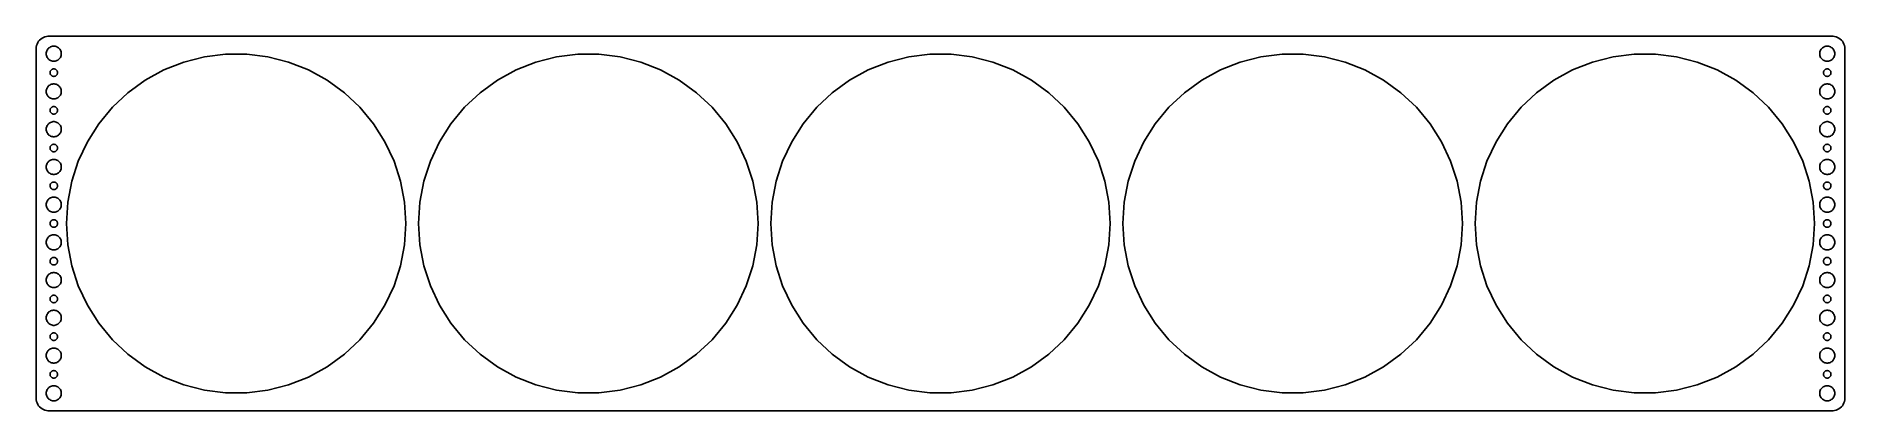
# Model space of a CAD drawing. Header units: metres. Extents: x -360 to 360, y -74 to 74.
import ezdxf

# ---------------------------------------------------------------- set-up
doc = ezdxf.new("R2010")
doc.units = ezdxf.units.M

msp = doc.modelspace()

# ---------------------------------------------------------------- linework, layer by layer
for p, q in [((-358.882, 71.9088), (-359.149, 71.3406)), ((-358.545, 72.4389), (-358.882, 71.9088)), ((-358.145, 72.9227), (-358.545, 72.4389)), ((-357.687, 73.3526), (-358.145, 72.9227)), ((-357.179, 73.7216), (-357.687, 73.3526)), ((-356.629, 74.0241), (-357.179, 73.7216)), ((-356.045, 74.2553), (-356.629, 74.0241)), ((-355.437, 74.4114), (-356.045, 74.2553)), ((-354.814, 74.4901), (-355.437, 74.4114)), ((354.814, 74.4901), (-354.814, 74.4901)), ((355.437, 74.4114), (354.814, 74.4901)), ((356.045, 74.2553), (355.437, 74.4114)), ((356.629, 74.0241), (356.045, 74.2553)), ((357.179, 73.7216), (356.629, 74.0241)), ((357.687, 73.3526), (357.179, 73.7216)), ((358.145, 72.9227), (357.687, 73.3526)), ((358.545, 72.4389), (358.145, 72.9227)), ((358.882, 71.9088), (358.545, 72.4389)), ((359.149, 71.3406), (358.882, 71.9088)), ((-359.461, 70.1267), (-359.5, 69.5)), ((-359.5, 69.5), (-359.5, -69.5)), ((-359.343, 70.7434), (-359.461, 70.1267)), ((-359.149, 71.3406), (-359.343, 70.7434)), ((-355.5, 67.5), (-355.476, 67.876)), ((-355.476, 67.124), (-355.5, 67.5)), ((-355.476, 67.876), (-355.406, 68.2461)), ((-355.406, 66.7539), (-355.476, 67.124)), ((-355.406, 68.2461), (-355.289, 68.6044)), ((-355.289, 66.3956), (-355.406, 66.7539)), ((-355.289, 68.6044), (-355.129, 68.9453)), ((-355.129, 66.0547), (-355.289, 66.3956)), ((-355.129, 68.9453), (-354.927, 69.2634)), ((-354.927, 65.7366), (-355.129, 66.0547)), ((-354.927, 69.2634), (-354.687, 69.5536)), ((-354.687, 65.4464), (-354.927, 65.7366)), ((-354.687, 69.5536), (-354.412, 69.8115)), ((-354.412, 65.1885), (-354.687, 65.4464)), ((-354.412, 69.8115), (-354.107, 70.033)), ((-354.107, 64.967), (-354.412, 65.1885)), ((-354.107, 70.033), (-353.777, 70.2145)), ((-353.777, 64.7855), (-354.107, 64.967)), ((-353.777, 70.2145), (-353.427, 70.3532)), ((-353.427, 64.6468), (-353.777, 64.7855)), ((-353.427, 70.3532), (-353.062, 70.4469)), ((-353.062, 70.4469), (-352.688, 70.4941)), ((-352.688, 70.4941), (-352.312, 70.4941)), ((-352.312, 70.4941), (-351.938, 70.4469)), ((-351.938, 70.4469), (-351.573, 70.3532)), ((-351.573, 70.3532), (-351.223, 70.2145)), ((-351.223, 64.7855), (-351.573, 64.6468)), ((-351.223, 70.2145), (-350.893, 70.033)), ((-350.893, 64.967), (-351.223, 64.7855)), ((-350.893, 70.033), (-350.588, 69.8115)), ((-350.588, 65.1885), (-350.893, 64.967)), ((-350.588, 69.8115), (-350.313, 69.5536)), ((-350.313, 65.4464), (-350.588, 65.1885)), ((-350.313, 69.5536), (-350.073, 69.2634)), ((-350.073, 65.7366), (-350.313, 65.4464)), ((-350.073, 69.2634), (-349.871, 68.9453)), ((-349.871, 66.0547), (-350.073, 65.7366)), ((-349.871, 68.9453), (-349.711, 68.6044)), ((-349.711, 66.3956), (-349.871, 66.0547)), ((-349.711, 68.6044), (-349.594, 68.2461)), ((-349.594, 66.7539), (-349.711, 66.3956)), ((-349.594, 68.2461), (-349.524, 67.876)), ((-349.524, 67.124), (-349.594, 66.7539)), ((-349.524, 67.876), (-349.5, 67.5)), ((-349.5, 67.5), (-349.524, 67.124)), ((-300.859, 64.1963), (-292.648, 66.3044)), ((-292.648, 66.3044), (-284.238, 67.3668)), ((-284.238, 67.3668), (-275.762, 67.3668)), ((-275.762, 67.3668), (-267.352, 66.3044)), ((-267.352, 66.3044), (-259.141, 64.1963)), ((-160.859, 64.1963), (-152.648, 66.3044)), ((-152.648, 66.3044), (-144.238, 67.3668)), ((-144.238, 67.3668), (-135.762, 67.3668)), ((-135.762, 67.3668), (-127.352, 66.3044)), ((-127.352, 66.3044), (-119.141, 64.1963)), ((-20.8586, 64.1963), (-12.6482, 66.3044)), ((-12.6482, 66.3044), (-4.23836, 67.3668)), ((-4.23836, 67.3668), (4.23836, 67.3668)), ((4.23836, 67.3668), (12.6482, 66.3044)), ((12.6482, 66.3044), (20.8586, 64.1963)), ((119.141, 64.1963), (127.352, 66.3044)), ((127.352, 66.3044), (135.762, 67.3668)), ((135.762, 67.3668), (144.238, 67.3668)), ((144.238, 67.3668), (152.648, 66.3044)), ((152.648, 66.3044), (160.859, 64.1963)), ((259.141, 64.1963), (267.352, 66.3044)), ((267.352, 66.3044), (275.762, 67.3668)), ((275.762, 67.3668), (284.238, 67.3668)), ((284.238, 67.3668), (292.648, 66.3044)), ((292.648, 66.3044), (300.859, 64.1963)), ((349.5, 67.5), (349.524, 67.876)), ((349.524, 67.124), (349.5, 67.5)), ((349.524, 67.876), (349.594, 68.2461)), ((349.594, 66.7539), (349.524, 67.124)), ((349.594, 68.2461), (349.711, 68.6044)), ((349.711, 66.3956), (349.594, 66.7539)), ((349.711, 68.6044), (349.871, 68.9453)), ((349.871, 66.0547), (349.711, 66.3956)), ((349.871, 68.9453), (350.073, 69.2634)), ((350.073, 65.7366), (349.871, 66.0547)), ((350.073, 69.2634), (350.313, 69.5536)), ((350.313, 65.4464), (350.073, 65.7366)), ((350.313, 69.5536), (350.588, 69.8115)), ((350.588, 65.1885), (350.313, 65.4464)), ((350.588, 69.8115), (350.893, 70.033)), ((350.893, 64.967), (350.588, 65.1885)), ((350.893, 70.033), (351.223, 70.2145)), ((351.223, 64.7855), (350.893, 64.967)), ((351.223, 70.2145), (351.573, 70.3532)), ((351.573, 64.6468), (351.223, 64.7855)), ((351.573, 70.3532), (351.938, 70.4469)), ((351.938, 70.4469), (352.312, 70.4941)), ((352.312, 70.4941), (352.688, 70.4941)), ((352.688, 70.4941), (353.062, 70.4469)), ((353.062, 70.4469), (353.427, 70.3532)), ((353.427, 70.3532), (353.777, 70.2145)), ((353.777, 64.7855), (353.427, 64.6468)), ((353.777, 70.2145), (354.107, 70.033)), ((354.107, 64.967), (353.777, 64.7855)), ((354.107, 70.033), (354.412, 69.8115)), ((354.412, 65.1885), (354.107, 64.967)), ((354.412, 69.8115), (354.687, 69.5536)), ((354.687, 65.4464), (354.412, 65.1885)), ((354.687, 69.5536), (354.927, 69.2634)), ((354.927, 65.7366), (354.687, 65.4464)), ((354.927, 69.2634), (355.129, 68.9453)), ((355.129, 66.0547), (354.927, 65.7366)), ((355.129, 68.9453), (355.289, 68.6044)), ((355.289, 66.3956), (355.129, 66.0547)), ((355.289, 68.6044), (355.406, 68.2461)), ((355.406, 66.7539), (355.289, 66.3956)), ((355.406, 68.2461), (355.476, 67.876)), ((355.476, 67.124), (355.406, 66.7539)), ((355.476, 67.876), (355.5, 67.5)), ((355.5, 67.5), (355.476, 67.124)), ((359.343, 70.7434), (359.149, 71.3406)), ((359.461, 70.1267), (359.343, 70.7434)), ((359.5, 69.5), (359.461, 70.1267)), ((359.5, -69.5), (359.5, 69.5)), ((-354, 60), (-353.988, 60.188)), ((-353.988, 59.812), (-354, 60)), ((-353.988, 60.188), (-353.953, 60.373)), ((-353.953, 59.627), (-353.988, 59.812)), ((-353.953, 60.373), (-353.895, 60.5522)), ((-353.895, 59.4478), (-353.953, 59.627)), ((-353.895, 60.5522), (-353.814, 60.7226)), ((-353.814, 59.2774), (-353.895, 59.4478)), ((-353.814, 60.7226), (-353.714, 60.8817)), ((-353.714, 59.1183), (-353.814, 59.2774)), ((-353.714, 60.8817), (-353.593, 61.0268)), ((-353.593, 58.9732), (-353.714, 59.1183)), ((-353.593, 61.0268), (-353.456, 61.1558)), ((-353.456, 58.8442), (-353.593, 58.9732)), ((-353.456, 61.1558), (-353.304, 61.2665)), ((-353.304, 58.7335), (-353.456, 58.8442)), ((-353.062, 64.5531), (-353.427, 64.6468)), ((-353.304, 61.2665), (-353.139, 61.3572)), ((-353.139, 58.6428), (-353.304, 58.7335)), ((-353.139, 61.3572), (-352.964, 61.4266)), ((-352.964, 58.5734), (-353.139, 58.6428)), ((-352.688, 64.5059), (-353.062, 64.5531)), ((-352.964, 61.4266), (-352.781, 61.4734)), ((-352.781, 58.5266), (-352.964, 58.5734)), ((-352.781, 61.4734), (-352.594, 61.497)), ((-352.594, 58.503), (-352.781, 58.5266)), ((-352.312, 64.5059), (-352.688, 64.5059)), ((-352.594, 61.497), (-352.406, 61.497)), ((-352.406, 58.503), (-352.594, 58.503)), ((-352.406, 61.497), (-352.219, 61.4734)), ((-352.219, 58.5266), (-352.406, 58.503)), ((-351.938, 64.5531), (-352.312, 64.5059)), ((-352.219, 61.4734), (-352.036, 61.4266)), ((-352.036, 58.5734), (-352.219, 58.5266)), ((-352.036, 61.4266), (-351.861, 61.3572)), ((-351.861, 58.6428), (-352.036, 58.5734)), ((-351.573, 64.6468), (-351.938, 64.5531)), ((-351.861, 61.3572), (-351.696, 61.2665)), ((-351.696, 58.7335), (-351.861, 58.6428)), ((-351.696, 61.2665), (-351.544, 61.1558)), ((-351.544, 58.8442), (-351.696, 58.7335)), ((-351.544, 61.1558), (-351.407, 61.0268)), ((-351.407, 58.9732), (-351.544, 58.8442)), ((-351.407, 61.0268), (-351.286, 60.8817)), ((-351.286, 59.1183), (-351.407, 58.9732)), ((-351.286, 60.8817), (-351.186, 60.7226)), ((-351.186, 59.2774), (-351.286, 59.1183)), ((-351.186, 60.7226), (-351.105, 60.5522)), ((-351.105, 59.4478), (-351.186, 59.2774)), ((-351.105, 60.5522), (-351.047, 60.373)), ((-351.047, 59.627), (-351.105, 59.4478)), ((-351.047, 60.373), (-351.012, 60.188)), ((-351.012, 59.812), (-351.047, 59.627)), ((-351.012, 60.188), (-351, 60)), ((-351, 60), (-351.012, 59.812)), ((-316.168, 56.9921), (-308.74, 61.0758)), ((-308.74, 61.0758), (-300.859, 64.1963)), ((-259.141, 64.1963), (-251.26, 61.0758)), ((-251.26, 61.0758), (-243.832, 56.9921)), ((-176.168, 56.9921), (-168.74, 61.0758)), ((-168.74, 61.0758), (-160.859, 64.1963)), ((-119.141, 64.1963), (-111.26, 61.0758)), ((-111.26, 61.0758), (-103.832, 56.9921)), ((-36.1683, 56.9921), (-28.7401, 61.0758)), ((-28.7401, 61.0758), (-20.8586, 64.1963)), ((20.8586, 64.1963), (28.7401, 61.0758)), ((28.7401, 61.0758), (36.1683, 56.9921)), ((103.832, 56.9921), (111.26, 61.0758)), ((111.26, 61.0758), (119.141, 64.1963)), ((160.859, 64.1963), (168.74, 61.0758)), ((168.74, 61.0758), (176.168, 56.9921)), ((243.832, 56.9921), (251.26, 61.0758)), ((251.26, 61.0758), (259.141, 64.1963)), ((300.859, 64.1963), (308.74, 61.0758)), ((308.74, 61.0758), (316.168, 56.9921)), ((351, 60), (351.012, 60.188)), ((351.012, 59.812), (351, 60)), ((351.012, 60.188), (351.047, 60.373)), ((351.047, 59.627), (351.012, 59.812)), ((351.047, 60.373), (351.105, 60.5522)), ((351.105, 59.4478), (351.047, 59.627)), ((351.105, 60.5522), (351.186, 60.7226)), ((351.186, 59.2774), (351.105, 59.4478)), ((351.186, 60.7226), (351.286, 60.8817)), ((351.286, 59.1183), (351.186, 59.2774)), ((351.286, 60.8817), (351.407, 61.0268)), ((351.407, 58.9732), (351.286, 59.1183)), ((351.407, 61.0268), (351.544, 61.1558)), ((351.544, 58.8442), (351.407, 58.9732)), ((351.544, 61.1558), (351.696, 61.2665)), ((351.696, 58.7335), (351.544, 58.8442)), ((351.938, 64.5531), (351.573, 64.6468)), ((351.696, 61.2665), (351.861, 61.3572)), ((351.861, 58.6428), (351.696, 58.7335)), ((351.861, 61.3572), (352.036, 61.4266)), ((352.036, 58.5734), (351.861, 58.6428)), ((352.312, 64.5059), (351.938, 64.5531)), ((352.036, 61.4266), (352.219, 61.4734)), ((352.219, 58.5266), (352.036, 58.5734)), ((352.219, 61.4734), (352.406, 61.497)), ((352.406, 58.503), (352.219, 58.5266)), ((352.688, 64.5059), (352.312, 64.5059)), ((352.406, 61.497), (352.594, 61.497)), ((352.594, 58.503), (352.406, 58.503)), ((352.594, 61.497), (352.781, 61.4734)), ((352.781, 58.5266), (352.594, 58.503)), ((353.062, 64.5531), (352.688, 64.5059)), ((352.781, 61.4734), (352.964, 61.4266)), ((352.964, 58.5734), (352.781, 58.5266)), ((352.964, 61.4266), (353.139, 61.3572)), ((353.139, 58.6428), (352.964, 58.5734)), ((353.427, 64.6468), (353.062, 64.5531)), ((353.139, 61.3572), (353.304, 61.2665)), ((353.304, 58.7335), (353.139, 58.6428)), ((353.304, 61.2665), (353.456, 61.1558)), ((353.456, 58.8442), (353.304, 58.7335)), ((353.456, 61.1558), (353.593, 61.0268)), ((353.593, 58.9732), (353.456, 58.8442)), ((353.593, 61.0268), (353.714, 60.8817)), ((353.714, 59.1183), (353.593, 58.9732)), ((353.714, 60.8817), (353.814, 60.7226)), ((353.814, 59.2774), (353.714, 59.1183)), ((353.814, 60.7226), (353.895, 60.5522)), ((353.895, 59.4478), (353.814, 59.2774)), ((353.895, 60.5522), (353.953, 60.373)), ((353.953, 59.627), (353.895, 59.4478)), ((353.953, 60.373), (353.988, 60.188)), ((353.988, 59.812), (353.953, 59.627)), ((353.988, 60.188), (354, 60)), ((354, 60), (353.988, 59.812)), ((-355.5, 52.5), (-355.476, 52.876)), ((-355.476, 52.124), (-355.5, 52.5)), ((-355.476, 52.876), (-355.406, 53.2461)), ((-355.406, 51.7539), (-355.476, 52.124)), ((-355.406, 53.2461), (-355.289, 53.6044)), ((-355.289, 51.3956), (-355.406, 51.7539)), ((-355.289, 53.6044), (-355.129, 53.9453)), ((-355.129, 51.0547), (-355.289, 51.3956)), ((-355.129, 53.9453), (-354.927, 54.2634)), ((-354.927, 50.7366), (-355.129, 51.0547)), ((-354.927, 54.2634), (-354.687, 54.5536)), ((-354.687, 50.4464), (-354.927, 50.7366)), ((-354.687, 54.5536), (-354.412, 54.8115)), ((-354.412, 50.1885), (-354.687, 50.4464)), ((-354.412, 54.8115), (-354.107, 55.033)), ((-354.107, 55.033), (-353.777, 55.2145)), ((-353.777, 55.2145), (-353.427, 55.3532)), ((-353.427, 55.3532), (-353.062, 55.4469)), ((-353.062, 55.4469), (-352.688, 55.4941)), ((-352.688, 55.4941), (-352.312, 55.4941)), ((-352.312, 55.4941), (-351.938, 55.4469)), ((-351.938, 55.4469), (-351.573, 55.3532)), ((-351.573, 55.3532), (-351.223, 55.2145)), ((-351.223, 55.2145), (-350.893, 55.033)), ((-350.893, 55.033), (-350.588, 54.8115)), ((-350.588, 54.8115), (-350.313, 54.5536)), ((-350.313, 50.4464), (-350.588, 50.1885)), ((-350.313, 54.5536), (-350.073, 54.2634)), ((-350.073, 50.7366), (-350.313, 50.4464)), ((-350.073, 54.2634), (-349.871, 53.9453)), ((-349.871, 51.0547), (-350.073, 50.7366)), ((-349.871, 53.9453), (-349.711, 53.6044)), ((-349.711, 51.3956), (-349.871, 51.0547)), ((-349.711, 53.6044), (-349.594, 53.2461)), ((-349.594, 51.7539), (-349.711, 51.3956)), ((-349.594, 53.2461), (-349.524, 52.876)), ((-349.524, 52.124), (-349.594, 51.7539)), ((-349.524, 52.876), (-349.5, 52.5)), ((-349.5, 52.5), (-349.524, 52.124)), ((-329.205, 46.2069), (-323.026, 52.0096)), ((-323.026, 52.0096), (-316.168, 56.9921)), ((-243.832, 56.9921), (-236.974, 52.0096)), ((-236.974, 52.0096), (-230.795, 46.2069)), ((-189.205, 46.2069), (-183.026, 52.0096)), ((-183.026, 52.0096), (-176.168, 56.9921)), ((-103.832, 56.9921), (-96.9739, 52.0096)), ((-96.9739, 52.0096), (-90.7946, 46.2069)), ((-49.2054, 46.2069), (-43.0261, 52.0096)), ((-43.0261, 52.0096), (-36.1683, 56.9921)), ((36.1683, 56.9921), (43.0261, 52.0096)), ((43.0261, 52.0096), (49.2054, 46.2069)), ((90.7946, 46.2069), (96.9739, 52.0096)), ((96.9739, 52.0096), (103.832, 56.9921)), ((176.168, 56.9921), (183.026, 52.0096)), ((183.026, 52.0096), (189.205, 46.2069)), ((230.795, 46.2069), (236.974, 52.0096)), ((236.974, 52.0096), (243.832, 56.9921)), ((316.168, 56.9921), (323.026, 52.0096)), ((323.026, 52.0096), (329.205, 46.2069)), ((349.5, 52.5), (349.524, 52.876)), ((349.524, 52.124), (349.5, 52.5)), ((349.524, 52.876), (349.594, 53.2461)), ((349.594, 51.7539), (349.524, 52.124)), ((349.594, 53.2461), (349.711, 53.6044)), ((349.711, 51.3956), (349.594, 51.7539)), ((349.711, 53.6044), (349.871, 53.9453)), ((349.871, 51.0547), (349.711, 51.3956)), ((349.871, 53.9453), (350.073, 54.2634)), ((350.073, 50.7366), (349.871, 51.0547)), ((350.073, 54.2634), (350.313, 54.5536)), ((350.313, 50.4464), (350.073, 50.7366)), ((350.313, 54.5536), (350.588, 54.8115)), ((350.588, 50.1885), (350.313, 50.4464)), ((350.588, 54.8115), (350.893, 55.033)), ((350.893, 55.033), (351.223, 55.2145)), ((351.223, 55.2145), (351.573, 55.3532)), ((351.573, 55.3532), (351.938, 55.4469)), ((351.938, 55.4469), (352.312, 55.4941)), ((352.312, 55.4941), (352.688, 55.4941)), ((352.688, 55.4941), (353.062, 55.4469)), ((353.062, 55.4469), (353.427, 55.3532)), ((353.427, 55.3532), (353.777, 55.2145)), ((353.777, 55.2145), (354.107, 55.033)), ((354.107, 55.033), (354.412, 54.8115)), ((354.412, 54.8115), (354.687, 54.5536)), ((354.687, 50.4464), (354.412, 50.1885)), ((354.687, 54.5536), (354.927, 54.2634)), ((354.927, 50.7366), (354.687, 50.4464)), ((354.927, 54.2634), (355.129, 53.9453)), ((355.129, 51.0547), (354.927, 50.7366)), ((355.129, 53.9453), (355.289, 53.6044)), ((355.289, 51.3956), (355.129, 51.0547)), ((355.289, 53.6044), (355.406, 53.2461)), ((355.406, 51.7539), (355.289, 51.3956)), ((355.406, 53.2461), (355.476, 52.876)), ((355.476, 52.124), (355.406, 51.7539)), ((355.476, 52.876), (355.5, 52.5)), ((355.5, 52.5), (355.476, 52.124)), ((-354.107, 49.967), (-354.412, 50.1885)), ((-353.777, 49.7855), (-354.107, 49.967)), ((-354, 45), (-353.988, 45.188)), ((-353.988, 44.812), (-354, 45)), ((-353.988, 45.188), (-353.953, 45.373)), ((-353.953, 44.627), (-353.988, 44.812)), ((-353.953, 45.373), (-353.895, 45.5522)), ((-353.895, 44.4478), (-353.953, 44.627)), ((-353.895, 45.5522), (-353.814, 45.7226)), ((-353.814, 44.2774), (-353.895, 44.4478)), ((-353.814, 45.7226), (-353.714, 45.8817)), ((-353.714, 44.1183), (-353.814, 44.2774)), ((-353.427, 49.6468), (-353.777, 49.7855)), ((-353.714, 45.8817), (-353.593, 46.0268)), ((-353.593, 43.9732), (-353.714, 44.1183)), ((-353.593, 46.0268), (-353.456, 46.1558)), ((-353.456, 43.8442), (-353.593, 43.9732)), ((-353.456, 46.1558), (-353.304, 46.2665)), ((-353.304, 43.7335), (-353.456, 43.8442)), ((-353.062, 49.5531), (-353.427, 49.6468)), ((-353.304, 46.2665), (-353.139, 46.3572)), ((-353.139, 43.6428), (-353.304, 43.7335)), ((-353.139, 46.3572), (-352.964, 46.4266)), ((-352.964, 43.5734), (-353.139, 43.6428)), ((-352.688, 49.5059), (-353.062, 49.5531)), ((-352.964, 46.4266), (-352.781, 46.4734)), ((-352.781, 43.5266), (-352.964, 43.5734)), ((-352.781, 46.4734), (-352.594, 46.497)), ((-352.594, 43.503), (-352.781, 43.5266)), ((-352.312, 49.5059), (-352.688, 49.5059)), ((-352.594, 46.497), (-352.406, 46.497)), ((-352.406, 43.503), (-352.594, 43.503)), ((-352.406, 46.497), (-352.219, 46.4734)), ((-352.219, 43.5266), (-352.406, 43.503)), ((-351.938, 49.5531), (-352.312, 49.5059)), ((-352.219, 46.4734), (-352.036, 46.4266)), ((-352.036, 43.5734), (-352.219, 43.5266)), ((-352.036, 46.4266), (-351.861, 46.3572)), ((-351.861, 43.6428), (-352.036, 43.5734)), ((-351.573, 49.6468), (-351.938, 49.5531)), ((-351.861, 46.3572), (-351.696, 46.2665)), ((-351.696, 43.7335), (-351.861, 43.6428)), ((-351.696, 46.2665), (-351.544, 46.1558)), ((-351.544, 43.8442), (-351.696, 43.7335)), ((-351.223, 49.7855), (-351.573, 49.6468)), ((-351.544, 46.1558), (-351.407, 46.0268)), ((-351.407, 43.9732), (-351.544, 43.8442)), ((-351.407, 46.0268), (-351.286, 45.8817)), ((-351.286, 44.1183), (-351.407, 43.9732)), ((-351.286, 45.8817), (-351.186, 45.7226)), ((-351.186, 44.2774), (-351.286, 44.1183)), ((-350.893, 49.967), (-351.223, 49.7855)), ((-351.186, 45.7226), (-351.105, 45.5522)), ((-351.105, 44.4478), (-351.186, 44.2774)), ((-351.105, 45.5522), (-351.047, 45.373)), ((-351.047, 44.627), (-351.105, 44.4478)), ((-351.047, 45.373), (-351.012, 45.188)), ((-351.012, 44.812), (-351.047, 44.627)), ((-351.012, 45.188), (-351, 45)), ((-351, 45), (-351.012, 44.812)), ((-350.588, 50.1885), (-350.893, 49.967)), ((-334.609, 39.6755), (-329.205, 46.2069)), ((-230.795, 46.2069), (-225.391, 39.6755)), ((-194.609, 39.6755), (-189.205, 46.2069)), ((-90.7946, 46.2069), (-85.3913, 39.6755)), ((-54.6086, 39.6755), (-49.2054, 46.2069)), ((49.2054, 46.2069), (54.6086, 39.6755)), ((85.3913, 39.6755), (90.7946, 46.2069)), ((189.205, 46.2069), (194.609, 39.6755)), ((225.391, 39.6755), (230.795, 46.2069)), ((329.205, 46.2069), (334.609, 39.6755)), ((350.893, 49.967), (350.588, 50.1885)), ((351.223, 49.7855), (350.893, 49.967)), ((351, 45), (351.012, 45.188)), ((351.012, 44.812), (351, 45)), ((351.012, 45.188), (351.047, 45.373)), ((351.047, 44.627), (351.012, 44.812)), ((351.047, 45.373), (351.105, 45.5522)), ((351.105, 44.4478), (351.047, 44.627)), ((351.105, 45.5522), (351.186, 45.7226)), ((351.186, 44.2774), (351.105, 44.4478)), ((351.186, 45.7226), (351.286, 45.8817)), ((351.286, 44.1183), (351.186, 44.2774)), ((351.573, 49.6468), (351.223, 49.7855)), ((351.286, 45.8817), (351.407, 46.0268)), ((351.407, 43.9732), (351.286, 44.1183)), ((351.407, 46.0268), (351.544, 46.1558)), ((351.544, 43.8442), (351.407, 43.9732)), ((351.544, 46.1558), (351.696, 46.2665)), ((351.696, 43.7335), (351.544, 43.8442)), ((351.938, 49.5531), (351.573, 49.6468)), ((351.696, 46.2665), (351.861, 46.3572)), ((351.861, 43.6428), (351.696, 43.7335)), ((351.861, 46.3572), (352.036, 46.4266)), ((352.036, 43.5734), (351.861, 43.6428)), ((352.312, 49.5059), (351.938, 49.5531)), ((352.036, 46.4266), (352.219, 46.4734)), ((352.219, 43.5266), (352.036, 43.5734)), ((352.219, 46.4734), (352.406, 46.497)), ((352.406, 43.503), (352.219, 43.5266)), ((352.688, 49.5059), (352.312, 49.5059)), ((352.406, 46.497), (352.594, 46.497)), ((352.594, 43.503), (352.406, 43.503)), ((352.594, 46.497), (352.781, 46.4734)), ((352.781, 43.5266), (352.594, 43.503)), ((353.062, 49.5531), (352.688, 49.5059)), ((352.781, 46.4734), (352.964, 46.4266)), ((352.964, 43.5734), (352.781, 43.5266)), ((352.964, 46.4266), (353.139, 46.3572)), ((353.139, 43.6428), (352.964, 43.5734)), ((353.427, 49.6468), (353.062, 49.5531)), ((353.139, 46.3572), (353.304, 46.2665)), ((353.304, 43.7335), (353.139, 43.6428)), ((353.304, 46.2665), (353.456, 46.1558)), ((353.456, 43.8442), (353.304, 43.7335)), ((353.777, 49.7855), (353.427, 49.6468)), ((353.456, 46.1558), (353.593, 46.0268)), ((353.593, 43.9732), (353.456, 43.8442)), ((353.593, 46.0268), (353.714, 45.8817)), ((353.714, 44.1183), (353.593, 43.9732)), ((353.714, 45.8817), (353.814, 45.7226)), ((353.814, 44.2774), (353.714, 44.1183)), ((354.107, 49.967), (353.777, 49.7855)), ((353.814, 45.7226), (353.895, 45.5522)), ((353.895, 44.4478), (353.814, 44.2774)), ((353.895, 45.5522), (353.953, 45.373)), ((353.953, 44.627), (353.895, 44.4478)), ((353.953, 45.373), (353.988, 45.188)), ((353.988, 44.812), (353.953, 44.627)), ((353.988, 45.188), (354, 45)), ((354, 45), (353.988, 44.812)), ((354.412, 50.1885), (354.107, 49.967)), ((-355.5, 37.5), (-355.476, 37.876)), ((-355.476, 37.124), (-355.5, 37.5)), ((-355.476, 37.876), (-355.406, 38.2461)), ((-355.406, 36.7539), (-355.476, 37.124)), ((-355.406, 38.2461), (-355.289, 38.6044)), ((-355.289, 36.3956), (-355.406, 36.7539)), ((-355.289, 38.6044), (-355.129, 38.9453)), ((-355.129, 36.0547), (-355.289, 36.3956)), ((-355.129, 38.9453), (-354.927, 39.2634)), ((-354.927, 35.7366), (-355.129, 36.0547)), ((-354.927, 39.2634), (-354.687, 39.5536)), ((-354.687, 39.5536), (-354.412, 39.8115)), ((-354.412, 39.8115), (-354.107, 40.033)), ((-354.107, 40.033), (-353.777, 40.2145)), ((-353.777, 40.2145), (-353.427, 40.3532)), ((-353.427, 40.3532), (-353.062, 40.4469)), ((-353.062, 40.4469), (-352.688, 40.4941)), ((-352.688, 40.4941), (-352.312, 40.4941)), ((-352.312, 40.4941), (-351.938, 40.4469)), ((-351.938, 40.4469), (-351.573, 40.3532)), ((-351.573, 40.3532), (-351.223, 40.2145)), ((-351.223, 40.2145), (-350.893, 40.033)), ((-350.893, 40.033), (-350.588, 39.8115)), ((-350.588, 39.8115), (-350.313, 39.5536)), ((-350.313, 39.5536), (-350.073, 39.2634)), ((-350.073, 39.2634), (-349.871, 38.9453)), ((-349.871, 36.0547), (-350.073, 35.7366)), ((-349.871, 38.9453), (-349.711, 38.6044)), ((-349.711, 36.3956), (-349.871, 36.0547)), ((-349.711, 38.6044), (-349.594, 38.2461)), ((-349.594, 36.7539), (-349.711, 36.3956)), ((-349.594, 38.2461), (-349.524, 37.876)), ((-349.524, 37.124), (-349.594, 36.7539)), ((-349.524, 37.876), (-349.5, 37.5)), ((-349.5, 37.5), (-349.524, 37.124)), ((-339.151, 32.5184), (-334.609, 39.6755)), ((-225.391, 39.6755), (-220.849, 32.5184)), ((-199.151, 32.5184), (-194.609, 39.6755)), ((-85.3913, 39.6755), (-80.8493, 32.5184)), ((-59.1507, 32.5184), (-54.6086, 39.6755)), ((54.6086, 39.6755), (59.1507, 32.5184)), ((80.8493, 32.5184), (85.3913, 39.6755)), ((194.609, 39.6755), (199.151, 32.5184)), ((220.849, 32.5184), (225.391, 39.6755)), ((334.609, 39.6755), (339.151, 32.5184)), ((349.5, 37.5), (349.524, 37.876)), ((349.524, 37.124), (349.5, 37.5)), ((349.524, 37.876), (349.594, 38.2461)), ((349.594, 36.7539), (349.524, 37.124)), ((349.594, 38.2461), (349.711, 38.6044)), ((349.711, 36.3956), (349.594, 36.7539)), ((349.711, 38.6044), (349.871, 38.9453)), ((349.871, 36.0547), (349.711, 36.3956)), ((349.871, 38.9453), (350.073, 39.2634)), ((350.073, 35.7366), (349.871, 36.0547)), ((350.073, 39.2634), (350.313, 39.5536)), ((350.313, 39.5536), (350.588, 39.8115)), ((350.588, 39.8115), (350.893, 40.033)), ((350.893, 40.033), (351.223, 40.2145)), ((351.223, 40.2145), (351.573, 40.3532)), ((351.573, 40.3532), (351.938, 40.4469)), ((351.938, 40.4469), (352.312, 40.4941)), ((352.312, 40.4941), (352.688, 40.4941)), ((352.688, 40.4941), (353.062, 40.4469)), ((353.062, 40.4469), (353.427, 40.3532)), ((353.427, 40.3532), (353.777, 40.2145)), ((353.777, 40.2145), (354.107, 40.033)), ((354.107, 40.033), (354.412, 39.8115)), ((354.412, 39.8115), (354.687, 39.5536)), ((354.687, 39.5536), (354.927, 39.2634)), ((354.927, 39.2634), (355.129, 38.9453)), ((355.129, 36.0547), (354.927, 35.7366)), ((355.129, 38.9453), (355.289, 38.6044)), ((355.289, 36.3956), (355.129, 36.0547)), ((355.289, 38.6044), (355.406, 38.2461)), ((355.406, 36.7539), (355.289, 36.3956)), ((355.406, 38.2461), (355.476, 37.876)), ((355.476, 37.124), (355.406, 36.7539)), ((355.476, 37.876), (355.5, 37.5)), ((355.5, 37.5), (355.476, 37.124)), ((-354.687, 35.4464), (-354.927, 35.7366)), ((-354.412, 35.1885), (-354.687, 35.4464)), ((-354.107, 34.967), (-354.412, 35.1885)), ((-353.777, 34.7855), (-354.107, 34.967)), ((-354, 30), (-353.988, 30.188)), ((-353.988, 29.812), (-354, 30)), ((-353.988, 30.188), (-353.953, 30.373)), ((-353.953, 29.627), (-353.988, 29.812)), ((-353.953, 30.373), (-353.895, 30.5522)), ((-353.895, 29.4478), (-353.953, 29.627)), ((-353.895, 30.5522), (-353.814, 30.7226)), ((-353.814, 29.2774), (-353.895, 29.4478)), ((-353.814, 30.7226), (-353.714, 30.8817)), ((-353.714, 29.1183), (-353.814, 29.2774)), ((-353.427, 34.6468), (-353.777, 34.7855)), ((-353.714, 30.8817), (-353.593, 31.0268)), ((-353.593, 28.9732), (-353.714, 29.1183)), ((-353.593, 31.0268), (-353.456, 31.1558)), ((-353.456, 28.8442), (-353.593, 28.9732)), ((-353.456, 31.1558), (-353.304, 31.2665)), ((-353.304, 28.7335), (-353.456, 28.8442)), ((-353.062, 34.5531), (-353.427, 34.6468)), ((-353.304, 31.2665), (-353.139, 31.3572)), ((-353.139, 31.3572), (-352.964, 31.4266)), ((-352.688, 34.5059), (-353.062, 34.5531)), ((-352.964, 31.4266), (-352.781, 31.4734)), ((-352.781, 31.4734), (-352.594, 31.497)), ((-352.312, 34.5059), (-352.688, 34.5059)), ((-352.594, 31.497), (-352.406, 31.497)), ((-352.406, 31.497), (-352.219, 31.4734)), ((-351.938, 34.5531), (-352.312, 34.5059)), ((-352.219, 31.4734), (-352.036, 31.4266)), ((-352.036, 31.4266), (-351.861, 31.3572)), ((-351.573, 34.6468), (-351.938, 34.5531)), ((-351.861, 31.3572), (-351.696, 31.2665)), ((-351.696, 31.2665), (-351.544, 31.1558)), ((-351.544, 28.8442), (-351.696, 28.7335)), ((-351.223, 34.7855), (-351.573, 34.6468)), ((-351.544, 31.1558), (-351.407, 31.0268)), ((-351.407, 28.9732), (-351.544, 28.8442)), ((-351.407, 31.0268), (-351.286, 30.8817)), ((-351.286, 29.1183), (-351.407, 28.9732)), ((-351.286, 30.8817), (-351.186, 30.7226)), ((-351.186, 29.2774), (-351.286, 29.1183)), ((-350.893, 34.967), (-351.223, 34.7855)), ((-351.186, 30.7226), (-351.105, 30.5522)), ((-351.105, 29.4478), (-351.186, 29.2774)), ((-351.105, 30.5522), (-351.047, 30.373)), ((-351.047, 29.627), (-351.105, 29.4478)), ((-351.047, 30.373), (-351.012, 30.188)), ((-351.012, 29.812), (-351.047, 29.627)), ((-351.012, 30.188), (-351, 30)), ((-351, 30), (-351.012, 29.812)), ((-350.588, 35.1885), (-350.893, 34.967)), ((-350.313, 35.4464), (-350.588, 35.1885)), ((-350.073, 35.7366), (-350.313, 35.4464)), ((-342.76, 24.8484), (-339.151, 32.5184)), ((-220.849, 32.5184), (-217.24, 24.8484)), ((-202.76, 24.8484), (-199.151, 32.5184)), ((-80.8493, 32.5184), (-77.2401, 24.8484)), ((-62.7599, 24.8484), (-59.1507, 32.5184)), ((59.1507, 32.5184), (62.7599, 24.8484)), ((77.2401, 24.8484), (80.8493, 32.5184)), ((199.151, 32.5184), (202.76, 24.8484)), ((217.24, 24.8484), (220.849, 32.5184)), ((339.151, 32.5184), (342.76, 24.8484)), ((350.313, 35.4464), (350.073, 35.7366)), ((350.588, 35.1885), (350.313, 35.4464)), ((350.893, 34.967), (350.588, 35.1885)), ((351.223, 34.7855), (350.893, 34.967)), ((351, 30), (351.012, 30.188)), ((351.012, 29.812), (351, 30)), ((351.012, 30.188), (351.047, 30.373)), ((351.047, 29.627), (351.012, 29.812)), ((351.047, 30.373), (351.105, 30.5522)), ((351.105, 29.4478), (351.047, 29.627)), ((351.105, 30.5522), (351.186, 30.7226)), ((351.186, 29.2774), (351.105, 29.4478)), ((351.186, 30.7226), (351.286, 30.8817)), ((351.286, 29.1183), (351.186, 29.2774)), ((351.573, 34.6468), (351.223, 34.7855)), ((351.286, 30.8817), (351.407, 31.0268)), ((351.407, 28.9732), (351.286, 29.1183)), ((351.407, 31.0268), (351.544, 31.1558)), ((351.544, 28.8442), (351.407, 28.9732)), ((351.544, 31.1558), (351.696, 31.2665)), ((351.696, 28.7335), (351.544, 28.8442)), ((351.938, 34.5531), (351.573, 34.6468)), ((351.696, 31.2665), (351.861, 31.3572)), ((351.861, 31.3572), (352.036, 31.4266)), ((352.312, 34.5059), (351.938, 34.5531)), ((352.036, 31.4266), (352.219, 31.4734)), ((352.219, 31.4734), (352.406, 31.497)), ((352.688, 34.5059), (352.312, 34.5059)), ((352.406, 31.497), (352.594, 31.497)), ((352.594, 31.497), (352.781, 31.4734)), ((353.062, 34.5531), (352.688, 34.5059)), ((352.781, 31.4734), (352.964, 31.4266)), ((352.964, 31.4266), (353.139, 31.3572)), ((353.427, 34.6468), (353.062, 34.5531)), ((353.139, 31.3572), (353.304, 31.2665)), ((353.304, 31.2665), (353.456, 31.1558)), ((353.456, 28.8442), (353.304, 28.7335)), ((353.777, 34.7855), (353.427, 34.6468)), ((353.456, 31.1558), (353.593, 31.0268)), ((353.593, 28.9732), (353.456, 28.8442)), ((353.593, 31.0268), (353.714, 30.8817)), ((353.714, 29.1183), (353.593, 28.9732)), ((353.714, 30.8817), (353.814, 30.7226)), ((353.814, 29.2774), (353.714, 29.1183)), ((354.107, 34.967), (353.777, 34.7855)), ((353.814, 30.7226), (353.895, 30.5522)), ((353.895, 29.4478), (353.814, 29.2774)), ((353.895, 30.5522), (353.953, 30.373)), ((353.953, 29.627), (353.895, 29.4478)), ((353.953, 30.373), (353.988, 30.188)), ((353.988, 29.812), (353.953, 29.627)), ((353.988, 30.188), (354, 30)), ((354, 30), (353.988, 29.812)), ((354.412, 35.1885), (354.107, 34.967)), ((354.687, 35.4464), (354.412, 35.1885)), ((354.927, 35.7366), (354.687, 35.4464)), ((-355.5, 22.5), (-355.476, 22.876)), ((-355.476, 22.124), (-355.5, 22.5)), ((-355.476, 22.876), (-355.406, 23.2461)), ((-355.406, 21.7539), (-355.476, 22.124)), ((-355.406, 23.2461), (-355.289, 23.6044)), ((-355.289, 21.3956), (-355.406, 21.7539)), ((-355.289, 23.6044), (-355.129, 23.9453)), ((-355.129, 23.9453), (-354.927, 24.2634)), ((-354.927, 24.2634), (-354.687, 24.5536)), ((-354.687, 24.5536), (-354.412, 24.8115)), ((-354.412, 24.8115), (-354.107, 25.033)), ((-354.107, 25.033), (-353.777, 25.2145)), ((-353.777, 25.2145), (-353.427, 25.3532)), ((-353.427, 25.3532), (-353.062, 25.4469)), ((-353.139, 28.6427), (-353.304, 28.7335)), ((-352.964, 28.5734), (-353.139, 28.6427)), ((-353.062, 25.4469), (-352.688, 25.4941)), ((-352.781, 28.5266), (-352.964, 28.5734)), ((-352.594, 28.503), (-352.781, 28.5266)), ((-352.688, 25.4941), (-352.312, 25.4941)), ((-352.406, 28.503), (-352.594, 28.503)), ((-352.219, 28.5266), (-352.406, 28.503)), ((-352.312, 25.4941), (-351.938, 25.4469)), ((-352.036, 28.5734), (-352.219, 28.5266)), ((-351.861, 28.6427), (-352.036, 28.5734)), ((-351.938, 25.4469), (-351.573, 25.3532)), ((-351.696, 28.7335), (-351.861, 28.6427)), ((-351.573, 25.3532), (-351.223, 25.2145)), ((-351.223, 25.2145), (-350.893, 25.033)), ((-350.893, 25.033), (-350.588, 24.8115)), ((-350.588, 24.8115), (-350.313, 24.5536)), ((-350.313, 24.5536), (-350.073, 24.2634)), ((-350.073, 24.2634), (-349.871, 23.9453)), ((-349.871, 23.9453), (-349.711, 23.6044)), ((-349.711, 23.6044), (-349.594, 23.2461)), ((-349.594, 21.7539), (-349.711, 21.3956)), ((-349.594, 23.2461), (-349.524, 22.876)), ((-349.524, 22.124), (-349.594, 21.7539)), ((-349.524, 22.876), (-349.5, 22.5)), ((-349.5, 22.5), (-349.524, 22.124)), ((-345.379, 16.7866), (-342.76, 24.8484)), ((-217.24, 24.8484), (-214.621, 16.7866)), ((-205.379, 16.7866), (-202.76, 24.8484)), ((-77.2401, 24.8484), (-74.6206, 16.7866)), ((-65.3794, 16.7866), (-62.7599, 24.8484)), ((62.7599, 24.8484), (65.3794, 16.7866)), ((74.6206, 16.7866), (77.2401, 24.8484)), ((202.76, 24.8484), (205.379, 16.7866)), ((214.621, 16.7866), (217.24, 24.8484)), ((342.76, 24.8484), (345.379, 16.7866)), ((349.5, 22.5), (349.524, 22.876)), ((349.524, 22.124), (349.5, 22.5)), ((349.524, 22.876), (349.594, 23.2461)), ((349.594, 21.7539), (349.524, 22.124)), ((349.594, 23.2461), (349.711, 23.6044)), ((349.711, 21.3956), (349.594, 21.7539)), ((349.711, 23.6044), (349.871, 23.9453)), ((349.871, 23.9453), (350.073, 24.2634)), ((350.073, 24.2634), (350.313, 24.5536)), ((350.313, 24.5536), (350.588, 24.8115)), ((350.588, 24.8115), (350.893, 25.033)), ((350.893, 25.033), (351.223, 25.2145)), ((351.223, 25.2145), (351.573, 25.3532)), ((351.573, 25.3532), (351.938, 25.4469)), ((351.861, 28.6427), (351.696, 28.7335)), ((352.036, 28.5734), (351.861, 28.6427)), ((351.938, 25.4469), (352.312, 25.4941)), ((352.219, 28.5266), (352.036, 28.5734)), ((352.406, 28.503), (352.219, 28.5266)), ((352.312, 25.4941), (352.688, 25.4941)), ((352.594, 28.503), (352.406, 28.503)), ((352.781, 28.5266), (352.594, 28.503)), ((352.688, 25.4941), (353.062, 25.4469)), ((352.964, 28.5734), (352.781, 28.5266)), ((353.139, 28.6427), (352.964, 28.5734)), ((353.062, 25.4469), (353.427, 25.3532)), ((353.304, 28.7335), (353.139, 28.6427)), ((353.427, 25.3532), (353.777, 25.2145)), ((353.777, 25.2145), (354.107, 25.033)), ((354.107, 25.033), (354.412, 24.8115)), ((354.412, 24.8115), (354.687, 24.5536)), ((354.687, 24.5536), (354.927, 24.2634)), ((354.927, 24.2634), (355.129, 23.9453)), ((355.129, 23.9453), (355.289, 23.6044)), ((355.289, 23.6044), (355.406, 23.2461)), ((355.406, 21.7539), (355.289, 21.3956)), ((355.406, 23.2461), (355.476, 22.876)), ((355.476, 22.124), (355.406, 21.7539)), ((355.476, 22.876), (355.5, 22.5)), ((355.5, 22.5), (355.476, 22.124)), ((-355.129, 21.0547), (-355.289, 21.3956)), ((-354.927, 20.7366), (-355.129, 21.0547)), ((-354.687, 20.4464), (-354.927, 20.7366)), ((-354.412, 20.1884), (-354.687, 20.4464)), ((-354.107, 19.967), (-354.412, 20.1884)), ((-353.777, 19.7855), (-354.107, 19.967)), ((-354, 15), (-353.988, 15.188)), ((-353.988, 14.812), (-354, 15)), ((-353.988, 15.188), (-353.953, 15.373)), ((-353.953, 14.627), (-353.988, 14.812)), ((-353.953, 15.373), (-353.895, 15.5522)), ((-353.895, 14.4478), (-353.953, 14.627)), ((-353.895, 15.5522), (-353.814, 15.7226)), ((-353.814, 14.2774), (-353.895, 14.4478)), ((-353.814, 15.7226), (-353.714, 15.8817)), ((-353.427, 19.6468), (-353.777, 19.7855)), ((-353.714, 15.8817), (-353.593, 16.0268)), ((-353.593, 16.0268), (-353.456, 16.1558)), ((-353.456, 16.1558), (-353.304, 16.2665)), ((-353.062, 19.5531), (-353.427, 19.6468)), ((-353.304, 16.2665), (-353.139, 16.3572)), ((-353.139, 16.3572), (-352.964, 16.4266)), ((-352.688, 19.5059), (-353.062, 19.5531)), ((-352.964, 16.4266), (-352.781, 16.4734)), ((-352.781, 16.4734), (-352.594, 16.497)), ((-352.312, 19.5059), (-352.688, 19.5059)), ((-352.594, 16.497), (-352.406, 16.497)), ((-352.406, 16.497), (-352.219, 16.4734)), ((-351.938, 19.5531), (-352.312, 19.5059)), ((-352.219, 16.4734), (-352.036, 16.4266)), ((-352.036, 16.4266), (-351.861, 16.3572)), ((-351.573, 19.6468), (-351.938, 19.5531)), ((-351.861, 16.3572), (-351.696, 16.2665)), ((-351.696, 16.2665), (-351.544, 16.1558)), ((-351.223, 19.7855), (-351.573, 19.6468)), ((-351.544, 16.1558), (-351.407, 16.0268)), ((-351.407, 16.0268), (-351.286, 15.8817)), ((-351.286, 15.8817), (-351.186, 15.7226)), ((-350.893, 19.967), (-351.223, 19.7855)), ((-351.186, 15.7226), (-351.105, 15.5522)), ((-351.105, 14.4478), (-351.186, 14.2774)), ((-351.105, 15.5522), (-351.047, 15.373)), ((-351.047, 14.627), (-351.105, 14.4478)), ((-351.047, 15.373), (-351.012, 15.188)), ((-351.012, 14.812), (-351.047, 14.627)), ((-351.012, 15.188), (-351, 15)), ((-351, 15), (-351.012, 14.812)), ((-350.588, 20.1884), (-350.893, 19.967)), ((-350.313, 20.4464), (-350.588, 20.1884)), ((-350.073, 20.7366), (-350.313, 20.4464)), ((-349.871, 21.0547), (-350.073, 20.7366)), ((-349.711, 21.3956), (-349.871, 21.0547)), ((-346.968, 8.45999), (-345.379, 16.7866)), ((-214.621, 16.7866), (-213.032, 8.45999)), ((-206.968, 8.45999), (-205.379, 16.7866)), ((-74.6206, 16.7866), (-73.0323, 8.45999)), ((-66.9677, 8.45999), (-65.3794, 16.7866)), ((65.3794, 16.7866), (66.9677, 8.45999)), ((73.0323, 8.45999), (74.6206, 16.7866)), ((205.379, 16.7866), (206.968, 8.45999)), ((213.032, 8.45999), (214.621, 16.7866)), ((345.379, 16.7866), (346.968, 8.45999)), ((349.871, 21.0547), (349.711, 21.3956)), ((350.073, 20.7366), (349.871, 21.0547)), ((350.313, 20.4464), (350.073, 20.7366)), ((350.588, 20.1884), (350.313, 20.4464)), ((350.893, 19.967), (350.588, 20.1884)), ((351.223, 19.7855), (350.893, 19.967)), ((351, 15), (351.012, 15.188)), ((351.012, 14.812), (351, 15)), ((351.012, 15.188), (351.047, 15.373)), ((351.047, 14.627), (351.012, 14.812)), ((351.047, 15.373), (351.105, 15.5522)), ((351.105, 14.4478), (351.047, 14.627)), ((351.105, 15.5522), (351.186, 15.7226)), ((351.186, 14.2774), (351.105, 14.4478)), ((351.186, 15.7226), (351.286, 15.8817)), ((351.573, 19.6468), (351.223, 19.7855)), ((351.286, 15.8817), (351.407, 16.0268)), ((351.407, 16.0268), (351.544, 16.1558)), ((351.544, 16.1558), (351.696, 16.2665)), ((351.938, 19.5531), (351.573, 19.6468)), ((351.696, 16.2665), (351.861, 16.3572)), ((351.861, 16.3572), (352.036, 16.4266)), ((352.312, 19.5059), (351.938, 19.5531)), ((352.036, 16.4266), (352.219, 16.4734)), ((352.219, 16.4734), (352.406, 16.497)), ((352.688, 19.5059), (352.312, 19.5059)), ((352.406, 16.497), (352.594, 16.497)), ((352.594, 16.497), (352.781, 16.4734)), ((353.062, 19.5531), (352.688, 19.5059)), ((352.781, 16.4734), (352.964, 16.4266)), ((352.964, 16.4266), (353.139, 16.3572)), ((353.427, 19.6468), (353.062, 19.5531)), ((353.139, 16.3572), (353.304, 16.2665)), ((353.304, 16.2665), (353.456, 16.1558)), ((353.777, 19.7855), (353.427, 19.6468)), ((353.456, 16.1558), (353.593, 16.0268)), ((353.593, 16.0268), (353.714, 15.8817)), ((353.714, 15.8817), (353.814, 15.7226)), ((354.107, 19.967), (353.777, 19.7855)), ((353.814, 15.7226), (353.895, 15.5522)), ((353.895, 14.4478), (353.814, 14.2774)), ((353.895, 15.5522), (353.953, 15.373)), ((353.953, 14.627), (353.895, 14.4478)), ((353.953, 15.373), (353.988, 15.188)), ((353.988, 14.812), (353.953, 14.627)), ((353.988, 15.188), (354, 15)), ((354, 15), (353.988, 14.812)), ((354.412, 20.1884), (354.107, 19.967)), ((354.687, 20.4464), (354.412, 20.1884)), ((354.927, 20.7366), (354.687, 20.4464)), ((355.129, 21.0547), (354.927, 20.7366)), ((355.289, 21.3956), (355.129, 21.0547)), ((-355.5, 7.5), (-355.476, 7.87599)), ((-355.476, 7.12399), (-355.5, 7.5)), ((-355.476, 7.87599), (-355.406, 8.24606)), ((-355.406, 8.24606), (-355.289, 8.60437)), ((-355.289, 8.60437), (-355.129, 8.94525)), ((-355.129, 8.94525), (-354.927, 9.26335)), ((-354.927, 9.26335), (-354.687, 9.55363)), ((-354.687, 9.55363), (-354.412, 9.81154)), ((-354.412, 9.81154), (-354.107, 10.033)), ((-354.107, 10.033), (-353.777, 10.2145)), ((-353.714, 14.1183), (-353.814, 14.2774)), ((-353.777, 10.2145), (-353.427, 10.3532)), ((-353.593, 13.9732), (-353.714, 14.1183)), ((-353.456, 13.8442), (-353.593, 13.9732)), ((-353.304, 13.7335), (-353.456, 13.8442)), ((-353.427, 10.3532), (-353.062, 10.4469)), ((-353.139, 13.6427), (-353.304, 13.7335)), ((-352.964, 13.5734), (-353.139, 13.6427)), ((-353.062, 10.4469), (-352.688, 10.4941)), ((-352.781, 13.5266), (-352.964, 13.5734)), ((-352.594, 13.5029), (-352.781, 13.5266)), ((-352.688, 10.4941), (-352.312, 10.4941)), ((-352.406, 13.5029), (-352.594, 13.5029)), ((-352.219, 13.5266), (-352.406, 13.5029)), ((-352.312, 10.4941), (-351.938, 10.4469)), ((-352.036, 13.5734), (-352.219, 13.5266)), ((-351.861, 13.6427), (-352.036, 13.5734)), ((-351.938, 10.4469), (-351.573, 10.3532)), ((-351.696, 13.7335), (-351.861, 13.6427)), ((-351.544, 13.8442), (-351.696, 13.7335)), ((-351.573, 10.3532), (-351.223, 10.2145)), ((-351.407, 13.9732), (-351.544, 13.8442)), ((-351.286, 14.1183), (-351.407, 13.9732)), ((-351.186, 14.2774), (-351.286, 14.1183)), ((-351.223, 10.2145), (-350.893, 10.033)), ((-350.893, 10.033), (-350.588, 9.81154)), ((-350.588, 9.81154), (-350.313, 9.55363)), ((-350.313, 9.55363), (-350.073, 9.26335)), ((-350.073, 9.26335), (-349.871, 8.94525)), ((-349.871, 8.94525), (-349.711, 8.60437)), ((-349.711, 8.60437), (-349.594, 8.24606)), ((-349.594, 8.24606), (-349.524, 7.87599)), ((-349.524, 7.87599), (-349.5, 7.5)), ((-349.5, 7.5), (-349.524, 7.12399)), ((-347.5, 0), (-346.968, 8.45999)), ((-213.032, 8.45999), (-212.5, 0)), ((-207.5, 0), (-206.968, 8.45999)), ((-73.0323, 8.45999), (-72.5, 0)), ((-67.5, 0), (-66.9677, 8.45999)), ((66.9677, 8.45999), (67.5, 0)), ((72.5, 0), (73.0323, 8.45999)), ((206.968, 8.45999), (207.5, 0)), ((212.5, 0), (213.032, 8.45999)), ((346.968, 8.45999), (347.5, 0)), ((349.5, 7.5), (349.524, 7.87599)), ((349.524, 7.12399), (349.5, 7.5)), ((349.524, 7.87599), (349.594, 8.24606)), ((349.594, 8.24606), (349.711, 8.60437)), ((349.711, 8.60437), (349.871, 8.94525)), ((349.871, 8.94525), (350.073, 9.26335)), ((350.073, 9.26335), (350.313, 9.55363)), ((350.313, 9.55363), (350.588, 9.81154)), ((350.588, 9.81154), (350.893, 10.033)), ((350.893, 10.033), (351.223, 10.2145)), ((351.286, 14.1183), (351.186, 14.2774)), ((351.223, 10.2145), (351.573, 10.3532)), ((351.407, 13.9732), (351.286, 14.1183)), ((351.544, 13.8442), (351.407, 13.9732)), ((351.696, 13.7335), (351.544, 13.8442)), ((351.573, 10.3532), (351.938, 10.4469)), ((351.861, 13.6427), (351.696, 13.7335)), ((352.036, 13.5734), (351.861, 13.6427)), ((351.938, 10.4469), (352.312, 10.4941)), ((352.219, 13.5266), (352.036, 13.5734)), ((352.406, 13.5029), (352.219, 13.5266)), ((352.312, 10.4941), (352.688, 10.4941)), ((352.594, 13.5029), (352.406, 13.5029)), ((352.781, 13.5266), (352.594, 13.5029)), ((352.688, 10.4941), (353.062, 10.4469)), ((352.964, 13.5734), (352.781, 13.5266)), ((353.139, 13.6427), (352.964, 13.5734)), ((353.062, 10.4469), (353.427, 10.3532)), ((353.304, 13.7335), (353.139, 13.6427)), ((353.456, 13.8442), (353.304, 13.7335)), ((353.427, 10.3532), (353.777, 10.2145)), ((353.593, 13.9732), (353.456, 13.8442)), ((353.714, 14.1183), (353.593, 13.9732)), ((353.814, 14.2774), (353.714, 14.1183)), ((353.777, 10.2145), (354.107, 10.033)), ((354.107, 10.033), (354.412, 9.81154)), ((354.412, 9.81154), (354.687, 9.55363)), ((354.687, 9.55363), (354.927, 9.26335)), ((354.927, 9.26335), (355.129, 8.94525)), ((355.129, 8.94525), (355.289, 8.60437)), ((355.289, 8.60437), (355.406, 8.24606)), ((355.406, 8.24606), (355.476, 7.87599)), ((355.476, 7.87599), (355.5, 7.5)), ((355.5, 7.5), (355.476, 7.12399)), ((-355.406, 6.75392), (-355.476, 7.12399)), ((-355.289, 6.39561), (-355.406, 6.75392)), ((-355.129, 6.05473), (-355.289, 6.39561)), ((-354.927, 5.73663), (-355.129, 6.05473)), ((-354.687, 5.44635), (-354.927, 5.73663)), ((-354.412, 5.18845), (-354.687, 5.44635)), ((-354.107, 4.96701), (-354.412, 5.18845)), ((-353.777, 4.78551), (-354.107, 4.96701)), ((-354, 0), (-353.988, 0.18799)), ((-353.988, -0.18799), (-354, 0)), ((-353.988, 0.18799), (-353.953, 0.37303)), ((-353.953, 0.37303), (-353.895, 0.55219)), ((-353.895, 0.55219), (-353.814, 0.72263)), ((-353.814, 0.72263), (-353.714, 0.88167)), ((-353.427, 4.64682), (-353.777, 4.78551)), ((-353.714, 0.88167), (-353.593, 1.02681)), ((-353.593, 1.02681), (-353.456, 1.15576)), ((-353.456, 1.15576), (-353.304, 1.26648)), ((-353.062, 4.55313), (-353.427, 4.64682)), ((-353.304, 1.26648), (-353.139, 1.35724)), ((-353.139, 1.35724), (-352.964, 1.42657)), ((-352.688, 4.50591), (-353.062, 4.55313)), ((-352.964, 1.42657), (-352.781, 1.47342)), ((-352.781, 1.47342), (-352.594, 1.49704)), ((-352.312, 4.50591), (-352.688, 4.50591)), ((-352.594, 1.49704), (-352.406, 1.49704)), ((-352.406, 1.49704), (-352.219, 1.47342)), ((-351.938, 4.55313), (-352.312, 4.50591)), ((-352.219, 1.47342), (-352.036, 1.42657)), ((-352.036, 1.42657), (-351.861, 1.35724)), ((-351.573, 4.64682), (-351.938, 4.55313)), ((-351.861, 1.35724), (-351.696, 1.26648)), ((-351.696, 1.26648), (-351.544, 1.15576)), ((-351.223, 4.78551), (-351.573, 4.64682)), ((-351.544, 1.15576), (-351.407, 1.02681)), ((-351.407, 1.02681), (-351.286, 0.88167)), ((-351.286, 0.88167), (-351.186, 0.72263)), ((-350.893, 4.96701), (-351.223, 4.78551)), ((-351.186, 0.72263), (-351.105, 0.55219)), ((-351.105, 0.55219), (-351.047, 0.37303)), ((-351.047, 0.37303), (-351.012, 0.18799)), ((-351.012, 0.18799), (-351, 0)), ((-351, 0), (-351.012, -0.18799)), ((-350.588, 5.18845), (-350.893, 4.96701)), ((-350.313, 5.44635), (-350.588, 5.18845)), ((-350.073, 5.73663), (-350.313, 5.44635)), ((-349.871, 6.05473), (-350.073, 5.73663)), ((-349.711, 6.39561), (-349.871, 6.05473)), ((-349.594, 6.75392), (-349.711, 6.39561)), ((-349.524, 7.12399), (-349.594, 6.75392)), ((-346.968, -8.45999), (-347.5, 0)), ((-212.5, 0), (-213.032, -8.45999)), ((-206.968, -8.45999), (-207.5, 0)), ((-72.5, 0), (-73.0323, -8.45999)), ((-66.9677, -8.45999), (-67.5, 0)), ((67.5, 0), (66.9677, -8.45999)), ((73.0323, -8.45999), (72.5, 0)), ((207.5, 0), (206.968, -8.45999)), ((213.032, -8.45999), (212.5, 0)), ((347.5, 0), (346.968, -8.45999)), ((349.594, 6.75392), (349.524, 7.12399)), ((349.711, 6.39561), (349.594, 6.75392)), ((349.871, 6.05473), (349.711, 6.39561)), ((350.073, 5.73663), (349.871, 6.05473)), ((350.313, 5.44635), (350.073, 5.73663)), ((350.588, 5.18845), (350.313, 5.44635)), ((350.893, 4.96701), (350.588, 5.18845)), ((351.223, 4.78551), (350.893, 4.96701)), ((351, 0), (351.012, 0.18799)), ((351.012, -0.18799), (351, 0)), ((351.012, 0.18799), (351.047, 0.37303)), ((351.047, 0.37303), (351.105, 0.55219)), ((351.105, 0.55219), (351.186, 0.72263)), ((351.186, 0.72263), (351.286, 0.88167)), ((351.573, 4.64682), (351.223, 4.78551)), ((351.286, 0.88167), (351.407, 1.02681)), ((351.407, 1.02681), (351.544, 1.15576)), ((351.544, 1.15576), (351.696, 1.26648)), ((351.938, 4.55313), (351.573, 4.64682)), ((351.696, 1.26648), (351.861, 1.35724)), ((351.861, 1.35724), (352.036, 1.42657)), ((352.312, 4.50591), (351.938, 4.55313)), ((352.036, 1.42657), (352.219, 1.47342)), ((352.219, 1.47342), (352.406, 1.49704)), ((352.688, 4.50591), (352.312, 4.50591)), ((352.406, 1.49704), (352.594, 1.49704)), ((352.594, 1.49704), (352.781, 1.47342)), ((353.062, 4.55313), (352.688, 4.50591)), ((352.781, 1.47342), (352.964, 1.42657)), ((352.964, 1.42657), (353.139, 1.35724)), ((353.427, 4.64682), (353.062, 4.55313)), ((353.139, 1.35724), (353.304, 1.26648)), ((353.304, 1.26648), (353.456, 1.15576)), ((353.777, 4.78551), (353.427, 4.64682)), ((353.456, 1.15576), (353.593, 1.02681)), ((353.593, 1.02681), (353.714, 0.88167)), ((353.714, 0.88167), (353.814, 0.72263)), ((354.107, 4.96701), (353.777, 4.78551)), ((353.814, 0.72263), (353.895, 0.55219)), ((353.895, 0.55219), (353.953, 0.37303)), ((353.953, 0.37303), (353.988, 0.18799)), ((353.988, 0.18799), (354, 0)), ((354, 0), (353.988, -0.18799)), ((354.412, 5.18845), (354.107, 4.96701)), ((354.687, 5.44635), (354.412, 5.18845)), ((354.927, 5.73663), (354.687, 5.44635)), ((355.129, 6.05473), (354.927, 5.73663)), ((355.289, 6.39561), (355.129, 6.05473)), ((355.406, 6.75392), (355.289, 6.39561)), ((355.476, 7.12399), (355.406, 6.75392)), ((-355.5, -7.5), (-355.476, -7.12399)), ((-355.476, -7.12399), (-355.406, -6.75392)), ((-355.406, -6.75392), (-355.289, -6.39561)), ((-355.289, -6.39561), (-355.129, -6.05473)), ((-355.129, -6.05473), (-354.927, -5.73663)), ((-354.927, -5.73663), (-354.687, -5.44635)), ((-354.687, -5.44635), (-354.412, -5.18845)), ((-354.412, -5.18845), (-354.107, -4.96701)), ((-354.107, -4.96701), (-353.777, -4.78551)), ((-353.953, -0.37303), (-353.988, -0.18799)), ((-353.895, -0.55219), (-353.953, -0.37303)), ((-353.814, -0.72263), (-353.895, -0.55219)), ((-353.714, -0.88167), (-353.814, -0.72263)), ((-353.777, -4.78551), (-353.427, -4.64682)), ((-353.593, -1.02681), (-353.714, -0.88167)), ((-353.456, -1.15576), (-353.593, -1.02681)), ((-353.304, -1.26648), (-353.456, -1.15576)), ((-353.427, -4.64682), (-353.062, -4.55313)), ((-353.139, -1.35724), (-353.304, -1.26648)), ((-352.964, -1.42657), (-353.139, -1.35724)), ((-353.062, -4.55313), (-352.688, -4.50591)), ((-352.781, -1.47342), (-352.964, -1.42657)), ((-352.594, -1.49704), (-352.781, -1.47342)), ((-352.688, -4.50591), (-352.312, -4.50591)), ((-352.406, -1.49704), (-352.594, -1.49704)), ((-352.219, -1.47342), (-352.406, -1.49704)), ((-352.312, -4.50591), (-351.938, -4.55313)), ((-352.036, -1.42657), (-352.219, -1.47342)), ((-351.861, -1.35724), (-352.036, -1.42657)), ((-351.938, -4.55313), (-351.573, -4.64682)), ((-351.696, -1.26648), (-351.861, -1.35724)), ((-351.544, -1.15576), (-351.696, -1.26648)), ((-351.573, -4.64682), (-351.223, -4.78551)), ((-351.407, -1.02681), (-351.544, -1.15576)), ((-351.286, -0.88167), (-351.407, -1.02681)), ((-351.186, -0.72263), (-351.286, -0.88167)), ((-351.223, -4.78551), (-350.893, -4.96701)), ((-351.105, -0.55219), (-351.186, -0.72263)), ((-351.047, -0.37303), (-351.105, -0.55219)), ((-351.012, -0.18799), (-351.047, -0.37303)), ((-350.893, -4.96701), (-350.588, -5.18845)), ((-350.588, -5.18845), (-350.313, -5.44635)), ((-350.313, -5.44635), (-350.073, -5.73663)), ((-350.073, -5.73663), (-349.871, -6.05473)), ((-349.871, -6.05473), (-349.711, -6.39561)), ((-349.711, -6.39561), (-349.594, -6.75392)), ((-349.594, -6.75392), (-349.524, -7.12399)), ((-349.524, -7.12399), (-349.5, -7.5)), ((349.5, -7.5), (349.524, -7.12399)), ((349.524, -7.12399), (349.594, -6.75392)), ((349.594, -6.75392), (349.711, -6.39561)), ((349.711, -6.39561), (349.871, -6.05473)), ((349.871, -6.05473), (350.073, -5.73663)), ((350.073, -5.73663), (350.313, -5.44635)), ((350.313, -5.44635), (350.588, -5.18845)), ((350.588, -5.18845), (350.893, -4.96701)), ((350.893, -4.96701), (351.223, -4.78551)), ((351.047, -0.37303), (351.012, -0.18799)), ((351.105, -0.55219), (351.047, -0.37303)), ((351.186, -0.72263), (351.105, -0.55219)), ((351.286, -0.88167), (351.186, -0.72263)), ((351.223, -4.78551), (351.573, -4.64682)), ((351.407, -1.02681), (351.286, -0.88167)), ((351.544, -1.15576), (351.407, -1.02681)), ((351.696, -1.26648), (351.544, -1.15576)), ((351.573, -4.64682), (351.938, -4.55313)), ((351.861, -1.35724), (351.696, -1.26648)), ((352.036, -1.42657), (351.861, -1.35724)), ((351.938, -4.55313), (352.312, -4.50591)), ((352.219, -1.47342), (352.036, -1.42657)), ((352.406, -1.49704), (352.219, -1.47342)), ((352.312, -4.50591), (352.688, -4.50591)), ((352.594, -1.49704), (352.406, -1.49704)), ((352.781, -1.47342), (352.594, -1.49704)), ((352.688, -4.50591), (353.062, -4.55313)), ((352.964, -1.42657), (352.781, -1.47342)), ((353.139, -1.35724), (352.964, -1.42657)), ((353.062, -4.55313), (353.427, -4.64682)), ((353.304, -1.26648), (353.139, -1.35724)), ((353.456, -1.15576), (353.304, -1.26648)), ((353.427, -4.64682), (353.777, -4.78551)), ((353.593, -1.02681), (353.456, -1.15576)), ((353.714, -0.88167), (353.593, -1.02681)), ((353.814, -0.72263), (353.714, -0.88167)), ((353.777, -4.78551), (354.107, -4.96701)), ((353.895, -0.55219), (353.814, -0.72263)), ((353.953, -0.37303), (353.895, -0.55219)), ((353.988, -0.18799), (353.953, -0.37303)), ((354.107, -4.96701), (354.412, -5.18845)), ((354.412, -5.18845), (354.687, -5.44635)), ((354.687, -5.44635), (354.927, -5.73663)), ((354.927, -5.73663), (355.129, -6.05473)), ((355.129, -6.05473), (355.289, -6.39561)), ((355.289, -6.39561), (355.406, -6.75392)), ((355.406, -6.75392), (355.476, -7.12399)), ((355.476, -7.12399), (355.5, -7.5)), ((-355.476, -7.87599), (-355.5, -7.5)), ((-355.406, -8.24606), (-355.476, -7.87599)), ((-355.289, -8.60437), (-355.406, -8.24606)), ((-355.129, -8.94525), (-355.289, -8.60437)), ((-354.927, -9.26335), (-355.129, -8.94525)), ((-354.687, -9.55363), (-354.927, -9.26335)), ((-354.412, -9.81154), (-354.687, -9.55363)), ((-354.107, -10.033), (-354.412, -9.81154)), ((-353.777, -10.2145), (-354.107, -10.033)), ((-353.895, -14.4478), (-353.814, -14.2774)), ((-353.814, -14.2774), (-353.714, -14.1183)), ((-353.427, -10.3532), (-353.777, -10.2145)), ((-353.714, -14.1183), (-353.593, -13.9732)), ((-353.593, -13.9732), (-353.456, -13.8442)), ((-353.456, -13.8442), (-353.304, -13.7335)), ((-353.062, -10.4469), (-353.427, -10.3532)), ((-353.304, -13.7335), (-353.139, -13.6427)), ((-353.139, -13.6427), (-352.964, -13.5734)), ((-352.688, -10.4941), (-353.062, -10.4469)), ((-352.964, -13.5734), (-352.781, -13.5266)), ((-352.781, -13.5266), (-352.594, -13.5029)), ((-352.312, -10.4941), (-352.688, -10.4941)), ((-352.594, -13.5029), (-352.406, -13.5029)), ((-352.406, -13.5029), (-352.219, -13.5266)), ((-351.938, -10.4469), (-352.312, -10.4941)), ((-352.219, -13.5266), (-352.036, -13.5734)), ((-352.036, -13.5734), (-351.861, -13.6427)), ((-351.573, -10.3532), (-351.938, -10.4469)), ((-351.861, -13.6427), (-351.696, -13.7335)), ((-351.696, -13.7335), (-351.544, -13.8442)), ((-351.223, -10.2145), (-351.573, -10.3532)), ((-351.544, -13.8442), (-351.407, -13.9732)), ((-351.407, -13.9732), (-351.286, -14.1183)), ((-351.286, -14.1183), (-351.186, -14.2774)), ((-350.893, -10.033), (-351.223, -10.2145)), ((-351.186, -14.2774), (-351.105, -14.4478)), ((-350.588, -9.81154), (-350.893, -10.033)), ((-350.313, -9.55363), (-350.588, -9.81154)), ((-350.073, -9.26335), (-350.313, -9.55363)), ((-349.871, -8.94525), (-350.073, -9.26335)), ((-349.711, -8.60437), (-349.871, -8.94525)), ((-349.594, -8.24606), (-349.711, -8.60437)), ((-349.524, -7.87599), (-349.594, -8.24606)), ((-349.5, -7.5), (-349.524, -7.87599)), ((-345.379, -16.7866), (-346.968, -8.45999)), ((-213.032, -8.45999), (-214.621, -16.7866)), ((-205.379, -16.7866), (-206.968, -8.45999)), ((-73.0323, -8.45999), (-74.6206, -16.7866)), ((-65.3794, -16.7866), (-66.9677, -8.45999)), ((66.9677, -8.45999), (65.3794, -16.7866)), ((74.6206, -16.7866), (73.0323, -8.45999)), ((206.968, -8.45999), (205.379, -16.7866)), ((214.621, -16.7866), (213.032, -8.45999)), ((346.968, -8.45999), (345.379, -16.7866)), ((349.524, -7.87599), (349.5, -7.5)), ((349.594, -8.24606), (349.524, -7.87599)), ((349.711, -8.60437), (349.594, -8.24606)), ((349.871, -8.94525), (349.711, -8.60437)), ((350.073, -9.26335), (349.871, -8.94525)), ((350.313, -9.55363), (350.073, -9.26335)), ((350.588, -9.81154), (350.313, -9.55363)), ((350.893, -10.033), (350.588, -9.81154)), ((351.223, -10.2145), (350.893, -10.033)), ((351.105, -14.4478), (351.186, -14.2774)), ((351.186, -14.2774), (351.286, -14.1183)), ((351.573, -10.3532), (351.223, -10.2145)), ((351.286, -14.1183), (351.407, -13.9732)), ((351.407, -13.9732), (351.544, -13.8442)), ((351.544, -13.8442), (351.696, -13.7335)), ((351.938, -10.4469), (351.573, -10.3532)), ((351.696, -13.7335), (351.861, -13.6427)), ((351.861, -13.6427), (352.036, -13.5734)), ((352.312, -10.4941), (351.938, -10.4469)), ((352.036, -13.5734), (352.219, -13.5266)), ((352.219, -13.5266), (352.406, -13.5029)), ((352.688, -10.4941), (352.312, -10.4941)), ((352.406, -13.5029), (352.594, -13.5029)), ((352.594, -13.5029), (352.781, -13.5266)), ((353.062, -10.4469), (352.688, -10.4941)), ((352.781, -13.5266), (352.964, -13.5734)), ((352.964, -13.5734), (353.139, -13.6427)), ((353.427, -10.3532), (353.062, -10.4469)), ((353.139, -13.6427), (353.304, -13.7335)), ((353.304, -13.7335), (353.456, -13.8442)), ((353.777, -10.2145), (353.427, -10.3532)), ((353.456, -13.8442), (353.593, -13.9732)), ((353.593, -13.9732), (353.714, -14.1183)), ((353.714, -14.1183), (353.814, -14.2774)), ((354.107, -10.033), (353.777, -10.2145)), ((353.814, -14.2774), (353.895, -14.4478)), ((354.412, -9.81154), (354.107, -10.033)), ((354.687, -9.55363), (354.412, -9.81154)), ((354.927, -9.26335), (354.687, -9.55363)), ((355.129, -8.94525), (354.927, -9.26335)), ((355.289, -8.60437), (355.129, -8.94525)), ((355.406, -8.24606), (355.289, -8.60437)), ((355.476, -7.87599), (355.406, -8.24606)), ((355.5, -7.5), (355.476, -7.87599)), ((-355.406, -21.7539), (-355.289, -21.3956)), ((-355.289, -21.3956), (-355.129, -21.0547)), ((-355.129, -21.0547), (-354.927, -20.7366)), ((-354.927, -20.7366), (-354.687, -20.4464)), ((-354.687, -20.4464), (-354.412, -20.1884)), ((-354.412, -20.1884), (-354.107, -19.967)), ((-354.107, -19.967), (-353.777, -19.7855)), ((-354, -15), (-353.988, -14.812)), ((-353.988, -15.188), (-354, -15)), ((-353.988, -14.812), (-353.953, -14.627)), ((-353.953, -15.373), (-353.988, -15.188)), ((-353.953, -14.627), (-353.895, -14.4478)), ((-353.895, -15.5522), (-353.953, -15.373)), ((-353.814, -15.7226), (-353.895, -15.5522)), ((-353.714, -15.8817), (-353.814, -15.7226)), ((-353.777, -19.7855), (-353.427, -19.6468)), ((-353.593, -16.0268), (-353.714, -15.8817)), ((-353.456, -16.1558), (-353.593, -16.0268)), ((-353.304, -16.2665), (-353.456, -16.1558)), ((-353.427, -19.6468), (-353.062, -19.5531)), ((-353.139, -16.3572), (-353.304, -16.2665)), ((-352.964, -16.4266), (-353.139, -16.3572)), ((-353.062, -19.5531), (-352.688, -19.5059)), ((-352.781, -16.4734), (-352.964, -16.4266)), ((-352.594, -16.497), (-352.781, -16.4734)), ((-352.688, -19.5059), (-352.312, -19.5059)), ((-352.406, -16.497), (-352.594, -16.497)), ((-352.219, -16.4734), (-352.406, -16.497)), ((-352.312, -19.5059), (-351.938, -19.5531)), ((-352.036, -16.4266), (-352.219, -16.4734)), ((-351.861, -16.3572), (-352.036, -16.4266)), ((-351.938, -19.5531), (-351.573, -19.6468)), ((-351.696, -16.2665), (-351.861, -16.3572)), ((-351.544, -16.1558), (-351.696, -16.2665)), ((-351.573, -19.6468), (-351.223, -19.7855)), ((-351.407, -16.0268), (-351.544, -16.1558)), ((-351.286, -15.8817), (-351.407, -16.0268)), ((-351.186, -15.7226), (-351.286, -15.8817)), ((-351.223, -19.7855), (-350.893, -19.967)), ((-351.105, -15.5522), (-351.186, -15.7226)), ((-351.105, -14.4478), (-351.047, -14.627)), ((-351.047, -15.373), (-351.105, -15.5522)), ((-351.047, -14.627), (-351.012, -14.812)), ((-351.012, -15.188), (-351.047, -15.373)), ((-351.012, -14.812), (-351, -15)), ((-351, -15), (-351.012, -15.188)), ((-350.893, -19.967), (-350.588, -20.1884)), ((-350.588, -20.1884), (-350.313, -20.4464)), ((-350.313, -20.4464), (-350.073, -20.7366)), ((-350.073, -20.7366), (-349.871, -21.0547)), ((-349.871, -21.0547), (-349.711, -21.3956)), ((-349.711, -21.3956), (-349.594, -21.7539)), ((-342.76, -24.8484), (-345.379, -16.7866)), ((-214.621, -16.7866), (-217.24, -24.8484)), ((-202.76, -24.8484), (-205.379, -16.7866)), ((-74.6206, -16.7866), (-77.2401, -24.8484)), ((-62.7599, -24.8484), (-65.3794, -16.7866)), ((65.3794, -16.7866), (62.7599, -24.8484)), ((77.2401, -24.8484), (74.6206, -16.7866)), ((205.379, -16.7866), (202.76, -24.8484)), ((217.24, -24.8484), (214.621, -16.7866)), ((345.379, -16.7866), (342.76, -24.8484)), ((349.594, -21.7539), (349.711, -21.3956)), ((349.711, -21.3956), (349.871, -21.0547)), ((349.871, -21.0547), (350.073, -20.7366)), ((350.073, -20.7366), (350.313, -20.4464)), ((350.313, -20.4464), (350.588, -20.1884)), ((350.588, -20.1884), (350.893, -19.967)), ((350.893, -19.967), (351.223, -19.7855)), ((351, -15), (351.012, -14.812)), ((351.012, -15.188), (351, -15)), ((351.012, -14.812), (351.047, -14.627)), ((351.047, -15.373), (351.012, -15.188)), ((351.047, -14.627), (351.105, -14.4478)), ((351.105, -15.5522), (351.047, -15.373)), ((351.186, -15.7226), (351.105, -15.5522)), ((351.286, -15.8817), (351.186, -15.7226)), ((351.223, -19.7855), (351.573, -19.6468)), ((351.407, -16.0268), (351.286, -15.8817)), ((351.544, -16.1558), (351.407, -16.0268)), ((351.696, -16.2665), (351.544, -16.1558)), ((351.573, -19.6468), (351.938, -19.5531)), ((351.861, -16.3572), (351.696, -16.2665)), ((352.036, -16.4266), (351.861, -16.3572)), ((351.938, -19.5531), (352.312, -19.5059)), ((352.219, -16.4734), (352.036, -16.4266)), ((352.406, -16.497), (352.219, -16.4734)), ((352.312, -19.5059), (352.688, -19.5059)), ((352.594, -16.497), (352.406, -16.497)), ((352.781, -16.4734), (352.594, -16.497)), ((352.688, -19.5059), (353.062, -19.5531)), ((352.964, -16.4266), (352.781, -16.4734)), ((353.139, -16.3572), (352.964, -16.4266)), ((353.062, -19.5531), (353.427, -19.6468)), ((353.304, -16.2665), (353.139, -16.3572)), ((353.456, -16.1558), (353.304, -16.2665)), ((353.427, -19.6468), (353.777, -19.7855)), ((353.593, -16.0268), (353.456, -16.1558)), ((353.714, -15.8817), (353.593, -16.0268)), ((353.814, -15.7226), (353.714, -15.8817)), ((353.777, -19.7855), (354.107, -19.967)), ((353.895, -15.5522), (353.814, -15.7226)), ((353.895, -14.4478), (353.953, -14.627)), ((353.953, -15.373), (353.895, -15.5522)), ((353.953, -14.627), (353.988, -14.812)), ((353.988, -15.188), (353.953, -15.373)), ((353.988, -14.812), (354, -15)), ((354, -15), (353.988, -15.188)), ((354.107, -19.967), (354.412, -20.1884)), ((354.412, -20.1884), (354.687, -20.4464)), ((354.687, -20.4464), (354.927, -20.7366)), ((354.927, -20.7366), (355.129, -21.0547)), ((355.129, -21.0547), (355.289, -21.3956)), ((355.289, -21.3956), (355.406, -21.7539)), ((-355.5, -22.5), (-355.476, -22.124)), ((-355.476, -22.876), (-355.5, -22.5)), ((-355.476, -22.124), (-355.406, -21.7539)), ((-355.406, -23.2461), (-355.476, -22.876)), ((-355.289, -23.6044), (-355.406, -23.2461)), ((-355.129, -23.9453), (-355.289, -23.6044)), ((-354.927, -24.2634), (-355.129, -23.9453)), ((-354.687, -24.5536), (-354.927, -24.2634)), ((-354.412, -24.8115), (-354.687, -24.5536)), ((-354.107, -25.033), (-354.412, -24.8115)), ((-353.777, -25.2145), (-354.107, -25.033)), ((-353.427, -25.3532), (-353.777, -25.2145)), ((-353.456, -28.8442), (-353.304, -28.7335)), ((-353.062, -25.4469), (-353.427, -25.3532)), ((-353.304, -28.7335), (-353.139, -28.6427)), ((-353.139, -28.6427), (-352.964, -28.5734)), ((-352.688, -25.4941), (-353.062, -25.4469)), ((-352.964, -28.5734), (-352.781, -28.5266)), ((-352.781, -28.5266), (-352.594, -28.503)), ((-352.312, -25.4941), (-352.688, -25.4941)), ((-352.594, -28.503), (-352.406, -28.503)), ((-352.406, -28.503), (-352.219, -28.5266)), ((-351.938, -25.4469), (-352.312, -25.4941)), ((-352.219, -28.5266), (-352.036, -28.5734)), ((-352.036, -28.5734), (-351.861, -28.6427)), ((-351.573, -25.3532), (-351.938, -25.4469)), ((-351.861, -28.6427), (-351.696, -28.7335)), ((-351.696, -28.7335), (-351.544, -28.8442)), ((-351.223, -25.2145), (-351.573, -25.3532)), ((-350.893, -25.033), (-351.223, -25.2145)), ((-350.588, -24.8115), (-350.893, -25.033)), ((-350.313, -24.5536), (-350.588, -24.8115)), ((-350.073, -24.2634), (-350.313, -24.5536)), ((-349.871, -23.9453), (-350.073, -24.2634)), ((-349.711, -23.6044), (-349.871, -23.9453)), ((-349.594, -23.2461), (-349.711, -23.6044)), ((-349.594, -21.7539), (-349.524, -22.124)), ((-349.524, -22.876), (-349.594, -23.2461)), ((-349.524, -22.124), (-349.5, -22.5)), ((-349.5, -22.5), (-349.524, -22.876)), ((-339.151, -32.5184), (-342.76, -24.8484)), ((-217.24, -24.8484), (-220.849, -32.5184)), ((-199.151, -32.5184), (-202.76, -24.8484)), ((-77.2401, -24.8484), (-80.8493, -32.5184)), ((-59.1507, -32.5184), (-62.7599, -24.8484)), ((62.7599, -24.8484), (59.1507, -32.5184)), ((80.8493, -32.5184), (77.2401, -24.8484)), ((202.76, -24.8484), (199.151, -32.5184)), ((220.849, -32.5184), (217.24, -24.8484)), ((342.76, -24.8484), (339.151, -32.5184)), ((349.5, -22.5), (349.524, -22.124)), ((349.524, -22.876), (349.5, -22.5)), ((349.524, -22.124), (349.594, -21.7539)), ((349.594, -23.2461), (349.524, -22.876)), ((349.711, -23.6044), (349.594, -23.2461)), ((349.871, -23.9453), (349.711, -23.6044)), ((350.073, -24.2634), (349.871, -23.9453)), ((350.313, -24.5536), (350.073, -24.2634)), ((350.588, -24.8115), (350.313, -24.5536)), ((350.893, -25.033), (350.588, -24.8115)), ((351.223, -25.2145), (350.893, -25.033)), ((351.573, -25.3532), (351.223, -25.2145)), ((351.544, -28.8442), (351.696, -28.7335)), ((351.938, -25.4469), (351.573, -25.3532)), ((351.696, -28.7335), (351.861, -28.6427)), ((351.861, -28.6427), (352.036, -28.5734)), ((352.312, -25.4941), (351.938, -25.4469)), ((352.036, -28.5734), (352.219, -28.5266)), ((352.219, -28.5266), (352.406, -28.503)), ((352.688, -25.4941), (352.312, -25.4941)), ((352.406, -28.503), (352.594, -28.503)), ((352.594, -28.503), (352.781, -28.5266)), ((353.062, -25.4469), (352.688, -25.4941)), ((352.781, -28.5266), (352.964, -28.5734)), ((352.964, -28.5734), (353.139, -28.6427)), ((353.427, -25.3532), (353.062, -25.4469)), ((353.139, -28.6427), (353.304, -28.7335)), ((353.304, -28.7335), (353.456, -28.8442)), ((353.777, -25.2145), (353.427, -25.3532)), ((354.107, -25.033), (353.777, -25.2145)), ((354.412, -24.8115), (354.107, -25.033)), ((354.687, -24.5536), (354.412, -24.8115)), ((354.927, -24.2634), (354.687, -24.5536)), ((355.129, -23.9453), (354.927, -24.2634)), ((355.289, -23.6044), (355.129, -23.9453)), ((355.406, -23.2461), (355.289, -23.6044)), ((355.406, -21.7539), (355.476, -22.124)), ((355.476, -22.876), (355.406, -23.2461)), ((355.476, -22.124), (355.5, -22.5)), ((355.5, -22.5), (355.476, -22.876)), ((-355.129, -36.0547), (-354.927, -35.7366)), ((-354.927, -35.7366), (-354.687, -35.4464)), ((-354.687, -35.4464), (-354.412, -35.1885)), ((-354.412, -35.1885), (-354.107, -34.967)), ((-354.107, -34.967), (-353.777, -34.7855)), ((-354, -30), (-353.988, -29.812)), ((-353.988, -30.188), (-354, -30)), ((-353.988, -29.812), (-353.953, -29.627)), ((-353.953, -30.373), (-353.988, -30.188)), ((-353.953, -29.627), (-353.895, -29.4478)), ((-353.895, -30.5522), (-353.953, -30.373)), ((-353.895, -29.4478), (-353.814, -29.2774)), ((-353.814, -30.7226), (-353.895, -30.5522)), ((-353.814, -29.2774), (-353.714, -29.1183)), ((-353.714, -30.8817), (-353.814, -30.7226)), ((-353.777, -34.7855), (-353.427, -34.6468)), ((-353.714, -29.1183), (-353.593, -28.9732)), ((-353.593, -31.0268), (-353.714, -30.8817)), ((-353.593, -28.9732), (-353.456, -28.8442)), ((-353.456, -31.1558), (-353.593, -31.0268)), ((-353.304, -31.2665), (-353.456, -31.1558)), ((-353.427, -34.6468), (-353.062, -34.5531)), ((-353.139, -31.3572), (-353.304, -31.2665)), ((-352.964, -31.4266), (-353.139, -31.3572)), ((-353.062, -34.5531), (-352.688, -34.5059)), ((-352.781, -31.4734), (-352.964, -31.4266)), ((-352.594, -31.497), (-352.781, -31.4734)), ((-352.688, -34.5059), (-352.312, -34.5059)), ((-352.406, -31.497), (-352.594, -31.497)), ((-352.219, -31.4734), (-352.406, -31.497)), ((-352.312, -34.5059), (-351.938, -34.5531)), ((-352.036, -31.4266), (-352.219, -31.4734)), ((-351.861, -31.3572), (-352.036, -31.4266)), ((-351.938, -34.5531), (-351.573, -34.6468)), ((-351.696, -31.2665), (-351.861, -31.3572)), ((-351.544, -31.1558), (-351.696, -31.2665)), ((-351.573, -34.6468), (-351.223, -34.7855)), ((-351.544, -28.8442), (-351.407, -28.9732)), ((-351.407, -31.0268), (-351.544, -31.1558)), ((-351.407, -28.9732), (-351.286, -29.1183)), ((-351.286, -30.8817), (-351.407, -31.0268)), ((-351.286, -29.1183), (-351.186, -29.2774)), ((-351.186, -30.7226), (-351.286, -30.8817)), ((-351.223, -34.7855), (-350.893, -34.967)), ((-351.186, -29.2774), (-351.105, -29.4478)), ((-351.105, -30.5522), (-351.186, -30.7226)), ((-351.105, -29.4478), (-351.047, -29.627)), ((-351.047, -30.373), (-351.105, -30.5522)), ((-351.047, -29.627), (-351.012, -29.812)), ((-351.012, -30.188), (-351.047, -30.373)), ((-351.012, -29.812), (-351, -30)), ((-351, -30), (-351.012, -30.188)), ((-350.893, -34.967), (-350.588, -35.1885)), ((-350.588, -35.1885), (-350.313, -35.4464)), ((-350.313, -35.4464), (-350.073, -35.7366)), ((-350.073, -35.7366), (-349.871, -36.0547)), ((-334.609, -39.6755), (-339.151, -32.5184)), ((-220.849, -32.5184), (-225.391, -39.6755)), ((-194.609, -39.6755), (-199.151, -32.5184)), ((-80.8493, -32.5184), (-85.3913, -39.6755)), ((-54.6086, -39.6755), (-59.1507, -32.5184)), ((59.1507, -32.5184), (54.6086, -39.6755)), ((85.3913, -39.6755), (80.8493, -32.5184)), ((199.151, -32.5184), (194.609, -39.6755)), ((225.391, -39.6755), (220.849, -32.5184)), ((339.151, -32.5184), (334.609, -39.6755)), ((349.871, -36.0547), (350.073, -35.7366)), ((350.073, -35.7366), (350.313, -35.4464)), ((350.313, -35.4464), (350.588, -35.1885)), ((350.588, -35.1885), (350.893, -34.967)), ((350.893, -34.967), (351.223, -34.7855)), ((351, -30), (351.012, -29.812)), ((351.012, -30.188), (351, -30)), ((351.012, -29.812), (351.047, -29.627)), ((351.047, -30.373), (351.012, -30.188)), ((351.047, -29.627), (351.105, -29.4478)), ((351.105, -30.5522), (351.047, -30.373)), ((351.105, -29.4478), (351.186, -29.2774)), ((351.186, -30.7226), (351.105, -30.5522)), ((351.186, -29.2774), (351.286, -29.1183)), ((351.286, -30.8817), (351.186, -30.7226)), ((351.223, -34.7855), (351.573, -34.6468)), ((351.286, -29.1183), (351.407, -28.9732)), ((351.407, -31.0268), (351.286, -30.8817)), ((351.407, -28.9732), (351.544, -28.8442)), ((351.544, -31.1558), (351.407, -31.0268)), ((351.696, -31.2665), (351.544, -31.1558)), ((351.573, -34.6468), (351.938, -34.5531)), ((351.861, -31.3572), (351.696, -31.2665)), ((352.036, -31.4266), (351.861, -31.3572)), ((351.938, -34.5531), (352.312, -34.5059)), ((352.219, -31.4734), (352.036, -31.4266)), ((352.406, -31.497), (352.219, -31.4734)), ((352.312, -34.5059), (352.688, -34.5059)), ((352.594, -31.497), (352.406, -31.497)), ((352.781, -31.4734), (352.594, -31.497)), ((352.688, -34.5059), (353.062, -34.5531)), ((352.964, -31.4266), (352.781, -31.4734)), ((353.139, -31.3572), (352.964, -31.4266)), ((353.062, -34.5531), (353.427, -34.6468)), ((353.304, -31.2665), (353.139, -31.3572)), ((353.456, -31.1558), (353.304, -31.2665)), ((353.427, -34.6468), (353.777, -34.7855)), ((353.456, -28.8442), (353.593, -28.9732)), ((353.593, -31.0268), (353.456, -31.1558)), ((353.593, -28.9732), (353.714, -29.1183)), ((353.714, -30.8817), (353.593, -31.0268)), ((353.714, -29.1183), (353.814, -29.2774)), ((353.814, -30.7226), (353.714, -30.8817)), ((353.777, -34.7855), (354.107, -34.967)), ((353.814, -29.2774), (353.895, -29.4478)), ((353.895, -30.5522), (353.814, -30.7226)), ((353.895, -29.4478), (353.953, -29.627)), ((353.953, -30.373), (353.895, -30.5522)), ((353.953, -29.627), (353.988, -29.812)), ((353.988, -30.188), (353.953, -30.373)), ((353.988, -29.812), (354, -30)), ((354, -30), (353.988, -30.188)), ((354.107, -34.967), (354.412, -35.1885)), ((354.412, -35.1885), (354.687, -35.4464)), ((354.687, -35.4464), (354.927, -35.7366)), ((354.927, -35.7366), (355.129, -36.0547)), ((-355.5, -37.5), (-355.476, -37.124)), ((-355.476, -37.876), (-355.5, -37.5)), ((-355.476, -37.124), (-355.406, -36.7539)), ((-355.406, -38.2461), (-355.476, -37.876)), ((-355.406, -36.7539), (-355.289, -36.3956)), ((-355.289, -38.6044), (-355.406, -38.2461)), ((-355.289, -36.3956), (-355.129, -36.0547)), ((-355.129, -38.9453), (-355.289, -38.6044)), ((-354.927, -39.2634), (-355.129, -38.9453)), ((-354.687, -39.5536), (-354.927, -39.2634)), ((-354.412, -39.8115), (-354.687, -39.5536)), ((-354.107, -40.033), (-354.412, -39.8115)), ((-353.777, -40.2145), (-354.107, -40.033)), ((-353.427, -40.3532), (-353.777, -40.2145)), ((-353.062, -40.4469), (-353.427, -40.3532)), ((-352.688, -40.4941), (-353.062, -40.4469)), ((-352.312, -40.4941), (-352.688, -40.4941)), ((-351.938, -40.4469), (-352.312, -40.4941)), ((-351.573, -40.3532), (-351.938, -40.4469)), ((-351.223, -40.2145), (-351.573, -40.3532)), ((-350.893, -40.033), (-351.223, -40.2145)), ((-350.588, -39.8115), (-350.893, -40.033)), ((-350.313, -39.5536), (-350.588, -39.8115)), ((-350.073, -39.2634), (-350.313, -39.5536)), ((-349.871, -38.9453), (-350.073, -39.2634)), ((-349.871, -36.0547), (-349.711, -36.3956)), ((-349.711, -38.6044), (-349.871, -38.9453)), ((-349.711, -36.3956), (-349.594, -36.7539)), ((-349.594, -38.2461), (-349.711, -38.6044)), ((-349.594, -36.7539), (-349.524, -37.124)), ((-349.524, -37.876), (-349.594, -38.2461)), ((-349.524, -37.124), (-349.5, -37.5)), ((-349.5, -37.5), (-349.524, -37.876)), ((-329.205, -46.2069), (-334.609, -39.6755)), ((-225.391, -39.6755), (-230.795, -46.2069)), ((-189.205, -46.2069), (-194.609, -39.6755)), ((-85.3913, -39.6755), (-90.7946, -46.2069)), ((-49.2054, -46.2069), (-54.6086, -39.6755)), ((54.6086, -39.6755), (49.2054, -46.2069)), ((90.7946, -46.2069), (85.3913, -39.6755)), ((194.609, -39.6755), (189.205, -46.2069)), ((230.795, -46.2069), (225.391, -39.6755)), ((334.609, -39.6755), (329.205, -46.2069)), ((349.5, -37.5), (349.524, -37.124)), ((349.524, -37.876), (349.5, -37.5)), ((349.524, -37.124), (349.594, -36.7539)), ((349.594, -38.2461), (349.524, -37.876)), ((349.594, -36.7539), (349.711, -36.3956)), ((349.711, -38.6044), (349.594, -38.2461)), ((349.711, -36.3956), (349.871, -36.0547)), ((349.871, -38.9453), (349.711, -38.6044)), ((350.073, -39.2634), (349.871, -38.9453)), ((350.313, -39.5536), (350.073, -39.2634)), ((350.588, -39.8115), (350.313, -39.5536)), ((350.893, -40.033), (350.588, -39.8115)), ((351.223, -40.2145), (350.893, -40.033)), ((351.573, -40.3532), (351.223, -40.2145)), ((351.938, -40.4469), (351.573, -40.3532)), ((352.312, -40.4941), (351.938, -40.4469)), ((352.688, -40.4941), (352.312, -40.4941)), ((353.062, -40.4469), (352.688, -40.4941)), ((353.427, -40.3532), (353.062, -40.4469)), ((353.777, -40.2145), (353.427, -40.3532)), ((354.107, -40.033), (353.777, -40.2145)), ((354.412, -39.8115), (354.107, -40.033)), ((354.687, -39.5536), (354.412, -39.8115)), ((354.927, -39.2634), (354.687, -39.5536)), ((355.129, -38.9453), (354.927, -39.2634)), ((355.129, -36.0547), (355.289, -36.3956)), ((355.289, -38.6044), (355.129, -38.9453)), ((355.289, -36.3956), (355.406, -36.7539)), ((355.406, -38.2461), (355.289, -38.6044)), ((355.406, -36.7539), (355.476, -37.124)), ((355.476, -37.876), (355.406, -38.2461)), ((355.476, -37.124), (355.5, -37.5)), ((355.5, -37.5), (355.476, -37.876)), ((-354.687, -50.4464), (-354.412, -50.1885)), ((-354.412, -50.1885), (-354.107, -49.967)), ((-354.107, -49.967), (-353.777, -49.7855)), ((-354, -45), (-353.988, -44.812)), ((-353.988, -45.188), (-354, -45)), ((-353.988, -44.812), (-353.953, -44.627)), ((-353.953, -45.373), (-353.988, -45.188)), ((-353.953, -44.627), (-353.895, -44.4478)), ((-353.895, -45.5522), (-353.953, -45.373)), ((-353.895, -44.4478), (-353.814, -44.2774)), ((-353.814, -45.7226), (-353.895, -45.5522)), ((-353.814, -44.2774), (-353.714, -44.1183)), ((-353.714, -45.8817), (-353.814, -45.7226)), ((-353.777, -49.7855), (-353.427, -49.6468)), ((-353.714, -44.1183), (-353.593, -43.9732)), ((-353.593, -46.0268), (-353.714, -45.8817)), ((-353.593, -43.9732), (-353.456, -43.8442)), ((-353.456, -46.1558), (-353.593, -46.0268)), ((-353.456, -43.8442), (-353.304, -43.7335)), ((-353.304, -46.2665), (-353.456, -46.1558)), ((-353.427, -49.6468), (-353.062, -49.5531)), ((-353.304, -43.7335), (-353.139, -43.6428)), ((-353.139, -46.3572), (-353.304, -46.2665)), ((-353.139, -43.6428), (-352.964, -43.5734)), ((-352.964, -46.4266), (-353.139, -46.3572)), ((-353.062, -49.5531), (-352.688, -49.5059)), ((-352.964, -43.5734), (-352.781, -43.5266)), ((-352.781, -46.4734), (-352.964, -46.4266)), ((-352.781, -43.5266), (-352.594, -43.503)), ((-352.594, -46.497), (-352.781, -46.4734)), ((-352.688, -49.5059), (-352.312, -49.5059)), ((-352.594, -43.503), (-352.406, -43.503)), ((-352.406, -46.497), (-352.594, -46.497)), ((-352.406, -43.503), (-352.219, -43.5266)), ((-352.219, -46.4734), (-352.406, -46.497)), ((-352.312, -49.5059), (-351.938, -49.5531)), ((-352.219, -43.5266), (-352.036, -43.5734)), ((-352.036, -46.4266), (-352.219, -46.4734)), ((-352.036, -43.5734), (-351.861, -43.6428)), ((-351.861, -46.3572), (-352.036, -46.4266)), ((-351.938, -49.5531), (-351.573, -49.6468)), ((-351.861, -43.6428), (-351.696, -43.7335)), ((-351.696, -46.2665), (-351.861, -46.3572)), ((-351.696, -43.7335), (-351.544, -43.8442)), ((-351.544, -46.1558), (-351.696, -46.2665)), ((-351.573, -49.6468), (-351.223, -49.7855)), ((-351.544, -43.8442), (-351.407, -43.9732)), ((-351.407, -46.0268), (-351.544, -46.1558)), ((-351.407, -43.9732), (-351.286, -44.1183)), ((-351.286, -45.8817), (-351.407, -46.0268)), ((-351.286, -44.1183), (-351.186, -44.2774)), ((-351.186, -45.7226), (-351.286, -45.8817)), ((-351.223, -49.7855), (-350.893, -49.967)), ((-351.186, -44.2774), (-351.105, -44.4478)), ((-351.105, -45.5522), (-351.186, -45.7226)), ((-351.105, -44.4478), (-351.047, -44.627)), ((-351.047, -45.373), (-351.105, -45.5522)), ((-351.047, -44.627), (-351.012, -44.812)), ((-351.012, -45.188), (-351.047, -45.373)), ((-351.012, -44.812), (-351, -45)), ((-351, -45), (-351.012, -45.188)), ((-350.893, -49.967), (-350.588, -50.1885)), ((-350.588, -50.1885), (-350.313, -50.4464)), ((-323.026, -52.0096), (-329.205, -46.2069)), ((-230.795, -46.2069), (-236.974, -52.0096)), ((-183.026, -52.0096), (-189.205, -46.2069)), ((-90.7946, -46.2069), (-96.9739, -52.0096)), ((-43.0261, -52.0096), (-49.2054, -46.2069)), ((49.2054, -46.2069), (43.0261, -52.0096)), ((96.9739, -52.0096), (90.7946, -46.2069)), ((189.205, -46.2069), (183.026, -52.0096)), ((236.974, -52.0096), (230.795, -46.2069)), ((329.205, -46.2069), (323.026, -52.0096)), ((350.313, -50.4464), (350.588, -50.1885)), ((350.588, -50.1885), (350.893, -49.967)), ((350.893, -49.967), (351.223, -49.7855)), ((351, -45), (351.012, -44.812)), ((351.012, -45.188), (351, -45)), ((351.012, -44.812), (351.047, -44.627)), ((351.047, -45.373), (351.012, -45.188)), ((351.047, -44.627), (351.105, -44.4478)), ((351.105, -45.5522), (351.047, -45.373)), ((351.105, -44.4478), (351.186, -44.2774)), ((351.186, -45.7226), (351.105, -45.5522)), ((351.186, -44.2774), (351.286, -44.1183)), ((351.286, -45.8817), (351.186, -45.7226)), ((351.223, -49.7855), (351.573, -49.6468)), ((351.286, -44.1183), (351.407, -43.9732)), ((351.407, -46.0268), (351.286, -45.8817)), ((351.407, -43.9732), (351.544, -43.8442)), ((351.544, -46.1558), (351.407, -46.0268)), ((351.544, -43.8442), (351.696, -43.7335)), ((351.696, -46.2665), (351.544, -46.1558)), ((351.573, -49.6468), (351.938, -49.5531)), ((351.696, -43.7335), (351.861, -43.6428)), ((351.861, -46.3572), (351.696, -46.2665)), ((351.861, -43.6428), (352.036, -43.5734)), ((352.036, -46.4266), (351.861, -46.3572)), ((351.938, -49.5531), (352.312, -49.5059)), ((352.036, -43.5734), (352.219, -43.5266)), ((352.219, -46.4734), (352.036, -46.4266)), ((352.219, -43.5266), (352.406, -43.503)), ((352.406, -46.497), (352.219, -46.4734)), ((352.312, -49.5059), (352.688, -49.5059)), ((352.406, -43.503), (352.594, -43.503)), ((352.594, -46.497), (352.406, -46.497)), ((352.594, -43.503), (352.781, -43.5266)), ((352.781, -46.4734), (352.594, -46.497)), ((352.688, -49.5059), (353.062, -49.5531)), ((352.781, -43.5266), (352.964, -43.5734)), ((352.964, -46.4266), (352.781, -46.4734)), ((352.964, -43.5734), (353.139, -43.6428)), ((353.139, -46.3572), (352.964, -46.4266)), ((353.062, -49.5531), (353.427, -49.6468)), ((353.139, -43.6428), (353.304, -43.7335)), ((353.304, -46.2665), (353.139, -46.3572)), ((353.304, -43.7335), (353.456, -43.8442)), ((353.456, -46.1558), (353.304, -46.2665)), ((353.427, -49.6468), (353.777, -49.7855)), ((353.456, -43.8442), (353.593, -43.9732)), ((353.593, -46.0268), (353.456, -46.1558)), ((353.593, -43.9732), (353.714, -44.1183)), ((353.714, -45.8817), (353.593, -46.0268)), ((353.714, -44.1183), (353.814, -44.2774)), ((353.814, -45.7226), (353.714, -45.8817)), ((353.777, -49.7855), (354.107, -49.967)), ((353.814, -44.2774), (353.895, -44.4478)), ((353.895, -45.5522), (353.814, -45.7226)), ((353.895, -44.4478), (353.953, -44.627)), ((353.953, -45.373), (353.895, -45.5522)), ((353.953, -44.627), (353.988, -44.812)), ((353.988, -45.188), (353.953, -45.373)), ((353.988, -44.812), (354, -45)), ((354, -45), (353.988, -45.188)), ((354.107, -49.967), (354.412, -50.1885)), ((354.412, -50.1885), (354.687, -50.4464)), ((-355.5, -52.5), (-355.476, -52.124)), ((-355.476, -52.876), (-355.5, -52.5)), ((-355.476, -52.124), (-355.406, -51.7539)), ((-355.406, -53.2461), (-355.476, -52.876)), ((-355.406, -51.7539), (-355.289, -51.3956)), ((-355.289, -53.6044), (-355.406, -53.2461)), ((-355.289, -51.3956), (-355.129, -51.0547)), ((-355.129, -53.9453), (-355.289, -53.6044)), ((-355.129, -51.0547), (-354.927, -50.7366)), ((-354.927, -54.2634), (-355.129, -53.9453)), ((-354.927, -50.7366), (-354.687, -50.4464)), ((-354.687, -54.5536), (-354.927, -54.2634)), ((-354.412, -54.8115), (-354.687, -54.5536)), ((-354.107, -55.033), (-354.412, -54.8115)), ((-353.777, -55.2145), (-354.107, -55.033)), ((-353.427, -55.3532), (-353.777, -55.2145)), ((-353.062, -55.4469), (-353.427, -55.3532)), ((-352.688, -55.4941), (-353.062, -55.4469)), ((-352.312, -55.4941), (-352.688, -55.4941)), ((-351.938, -55.4469), (-352.312, -55.4941)), ((-351.573, -55.3532), (-351.938, -55.4469)), ((-351.223, -55.2145), (-351.573, -55.3532)), ((-350.893, -55.033), (-351.223, -55.2145)), ((-350.588, -54.8115), (-350.893, -55.033)), ((-350.313, -54.5536), (-350.588, -54.8115)), ((-350.313, -50.4464), (-350.073, -50.7366)), ((-350.073, -54.2634), (-350.313, -54.5536)), ((-350.073, -50.7366), (-349.871, -51.0547)), ((-349.871, -53.9453), (-350.073, -54.2634)), ((-349.871, -51.0547), (-349.711, -51.3956)), ((-349.711, -53.6044), (-349.871, -53.9453)), ((-349.711, -51.3956), (-349.594, -51.7539)), ((-349.594, -53.2461), (-349.711, -53.6044)), ((-349.594, -51.7539), (-349.524, -52.124)), ((-349.524, -52.876), (-349.594, -53.2461)), ((-349.524, -52.124), (-349.5, -52.5)), ((-349.5, -52.5), (-349.524, -52.876)), ((-316.168, -56.9921), (-323.026, -52.0096)), ((-308.74, -61.0758), (-316.168, -56.9921)), ((-243.832, -56.9921), (-251.26, -61.0758)), ((-236.974, -52.0096), (-243.832, -56.9921)), ((-176.168, -56.9921), (-183.026, -52.0096)), ((-168.74, -61.0758), (-176.168, -56.9921)), ((-103.832, -56.9921), (-111.26, -61.0758)), ((-96.9739, -52.0096), (-103.832, -56.9921)), ((-36.1683, -56.9921), (-43.0261, -52.0096)), ((-28.7401, -61.0758), (-36.1683, -56.9921)), ((36.1683, -56.9921), (28.7401, -61.0758)), ((43.0261, -52.0096), (36.1683, -56.9921)), ((103.832, -56.9921), (96.9739, -52.0096)), ((111.26, -61.0758), (103.832, -56.9921)), ((176.168, -56.9921), (168.74, -61.0758)), ((183.026, -52.0096), (176.168, -56.9921)), ((243.832, -56.9921), (236.974, -52.0096)), ((251.26, -61.0758), (243.832, -56.9921)), ((316.168, -56.9921), (308.74, -61.0758)), ((323.026, -52.0096), (316.168, -56.9921)), ((349.5, -52.5), (349.524, -52.124)), ((349.524, -52.876), (349.5, -52.5)), ((349.524, -52.124), (349.594, -51.7539)), ((349.594, -53.2461), (349.524, -52.876)), ((349.594, -51.7539), (349.711, -51.3956)), ((349.711, -53.6044), (349.594, -53.2461)), ((349.711, -51.3956), (349.871, -51.0547)), ((349.871, -53.9453), (349.711, -53.6044)), ((349.871, -51.0547), (350.073, -50.7366)), ((350.073, -54.2634), (349.871, -53.9453)), ((350.073, -50.7366), (350.313, -50.4464)), ((350.313, -54.5536), (350.073, -54.2634)), ((350.588, -54.8115), (350.313, -54.5536)), ((350.893, -55.033), (350.588, -54.8115)), ((351.223, -55.2145), (350.893, -55.033)), ((351.573, -55.3532), (351.223, -55.2145)), ((351.938, -55.4469), (351.573, -55.3532)), ((352.312, -55.4941), (351.938, -55.4469)), ((352.688, -55.4941), (352.312, -55.4941)), ((353.062, -55.4469), (352.688, -55.4941)), ((353.427, -55.3532), (353.062, -55.4469)), ((353.777, -55.2145), (353.427, -55.3532)), ((354.107, -55.033), (353.777, -55.2145)), ((354.412, -54.8115), (354.107, -55.033)), ((354.687, -54.5536), (354.412, -54.8115)), ((354.687, -50.4464), (354.927, -50.7366)), ((354.927, -54.2634), (354.687, -54.5536)), ((354.927, -50.7366), (355.129, -51.0547)), ((355.129, -53.9453), (354.927, -54.2634)), ((355.129, -51.0547), (355.289, -51.3956)), ((355.289, -53.6044), (355.129, -53.9453)), ((355.289, -51.3956), (355.406, -51.7539)), ((355.406, -53.2461), (355.289, -53.6044)), ((355.406, -51.7539), (355.476, -52.124)), ((355.476, -52.876), (355.406, -53.2461)), ((355.476, -52.124), (355.5, -52.5)), ((355.5, -52.5), (355.476, -52.876)), ((-354, -60), (-353.988, -59.812)), ((-353.988, -60.188), (-354, -60)), ((-353.988, -59.812), (-353.953, -59.627)), ((-353.953, -60.373), (-353.988, -60.188)), ((-353.953, -59.627), (-353.895, -59.4478)), ((-353.895, -60.5522), (-353.953, -60.373)), ((-353.895, -59.4478), (-353.814, -59.2774)), ((-353.814, -60.7226), (-353.895, -60.5522)), ((-353.814, -59.2774), (-353.714, -59.1183)), ((-353.714, -60.8817), (-353.814, -60.7226)), ((-353.777, -64.7855), (-353.427, -64.6468)), ((-353.714, -59.1183), (-353.593, -58.9732)), ((-353.593, -61.0268), (-353.714, -60.8817)), ((-353.593, -58.9732), (-353.456, -58.8442)), ((-353.456, -61.1558), (-353.593, -61.0268)), ((-353.456, -58.8442), (-353.304, -58.7335)), ((-353.304, -61.2665), (-353.456, -61.1558)), ((-353.427, -64.6468), (-353.062, -64.5531)), ((-353.304, -58.7335), (-353.139, -58.6428)), ((-353.139, -61.3572), (-353.304, -61.2665)), ((-353.139, -58.6428), (-352.964, -58.5734)), ((-352.964, -61.4266), (-353.139, -61.3572)), ((-353.062, -64.5531), (-352.688, -64.5059)), ((-352.964, -58.5734), (-352.781, -58.5266)), ((-352.781, -61.4734), (-352.964, -61.4266)), ((-352.781, -58.5266), (-352.594, -58.503)), ((-352.594, -61.497), (-352.781, -61.4734)), ((-352.688, -64.5059), (-352.312, -64.5059)), ((-352.594, -58.503), (-352.406, -58.503)), ((-352.406, -61.497), (-352.594, -61.497)), ((-352.406, -58.503), (-352.219, -58.5266)), ((-352.219, -61.4734), (-352.406, -61.497)), ((-352.312, -64.5059), (-351.938, -64.5531)), ((-352.219, -58.5266), (-352.036, -58.5734)), ((-352.036, -61.4266), (-352.219, -61.4734)), ((-352.036, -58.5734), (-351.861, -58.6428)), ((-351.861, -61.3572), (-352.036, -61.4266)), ((-351.938, -64.5531), (-351.573, -64.6468)), ((-351.861, -58.6428), (-351.696, -58.7335)), ((-351.696, -61.2665), (-351.861, -61.3572)), ((-351.696, -58.7335), (-351.544, -58.8442)), ((-351.544, -61.1558), (-351.696, -61.2665)), ((-351.573, -64.6468), (-351.223, -64.7855)), ((-351.544, -58.8442), (-351.407, -58.9732)), ((-351.407, -61.0268), (-351.544, -61.1558)), ((-351.407, -58.9732), (-351.286, -59.1183)), ((-351.286, -60.8817), (-351.407, -61.0268)), ((-351.286, -59.1183), (-351.186, -59.2774)), ((-351.186, -60.7226), (-351.286, -60.8817)), ((-351.186, -59.2774), (-351.105, -59.4478)), ((-351.105, -60.5522), (-351.186, -60.7226)), ((-351.105, -59.4478), (-351.047, -59.627)), ((-351.047, -60.373), (-351.105, -60.5522)), ((-351.047, -59.627), (-351.012, -59.812)), ((-351.012, -60.188), (-351.047, -60.373)), ((-351.012, -59.812), (-351, -60)), ((-351, -60), (-351.012, -60.188)), ((-300.859, -64.1963), (-308.74, -61.0758)), ((-292.648, -66.3044), (-300.859, -64.1963)), ((-259.141, -64.1963), (-267.352, -66.3044)), ((-251.26, -61.0758), (-259.141, -64.1963)), ((-160.859, -64.1963), (-168.74, -61.0758)), ((-152.648, -66.3044), (-160.859, -64.1963)), ((-119.141, -64.1963), (-127.352, -66.3044)), ((-111.26, -61.0758), (-119.141, -64.1963)), ((-20.8586, -64.1963), (-28.7401, -61.0758)), ((-12.6482, -66.3044), (-20.8586, -64.1963)), ((20.8586, -64.1963), (12.6482, -66.3044)), ((28.7401, -61.0758), (20.8586, -64.1963)), ((119.141, -64.1963), (111.26, -61.0758)), ((127.352, -66.3044), (119.141, -64.1963)), ((160.859, -64.1963), (152.648, -66.3044)), ((168.74, -61.0758), (160.859, -64.1963)), ((259.141, -64.1963), (251.26, -61.0758)), ((267.352, -66.3044), (259.141, -64.1963)), ((300.859, -64.1963), (292.648, -66.3044)), ((308.74, -61.0758), (300.859, -64.1963)), ((351, -60), (351.012, -59.812)), ((351.012, -60.188), (351, -60)), ((351.012, -59.812), (351.047, -59.627)), ((351.047, -60.373), (351.012, -60.188)), ((351.047, -59.627), (351.105, -59.4478)), ((351.105, -60.5522), (351.047, -60.373)), ((351.105, -59.4478), (351.186, -59.2774)), ((351.186, -60.7226), (351.105, -60.5522)), ((351.186, -59.2774), (351.286, -59.1183)), ((351.286, -60.8817), (351.186, -60.7226)), ((351.223, -64.7855), (351.573, -64.6468)), ((351.286, -59.1183), (351.407, -58.9732)), ((351.407, -61.0268), (351.286, -60.8817)), ((351.407, -58.9732), (351.544, -58.8442)), ((351.544, -61.1558), (351.407, -61.0268)), ((351.544, -58.8442), (351.696, -58.7335)), ((351.696, -61.2665), (351.544, -61.1558)), ((351.573, -64.6468), (351.938, -64.5531)), ((351.696, -58.7335), (351.861, -58.6428)), ((351.861, -61.3572), (351.696, -61.2665)), ((351.861, -58.6428), (352.036, -58.5734)), ((352.036, -61.4266), (351.861, -61.3572)), ((351.938, -64.5531), (352.312, -64.5059)), ((352.036, -58.5734), (352.219, -58.5266)), ((352.219, -61.4734), (352.036, -61.4266)), ((352.219, -58.5266), (352.406, -58.503)), ((352.406, -61.497), (352.219, -61.4734)), ((352.312, -64.5059), (352.688, -64.5059)), ((352.406, -58.503), (352.594, -58.503)), ((352.594, -61.497), (352.406, -61.497)), ((352.594, -58.503), (352.781, -58.5266)), ((352.781, -61.4734), (352.594, -61.497)), ((352.688, -64.5059), (353.062, -64.5531)), ((352.781, -58.5266), (352.964, -58.5734)), ((352.964, -61.4266), (352.781, -61.4734)), ((352.964, -58.5734), (353.139, -58.6428)), ((353.139, -61.3572), (352.964, -61.4266)), ((353.062, -64.5531), (353.427, -64.6468)), ((353.139, -58.6428), (353.304, -58.7335)), ((353.304, -61.2665), (353.139, -61.3572)), ((353.304, -58.7335), (353.456, -58.8442)), ((353.456, -61.1558), (353.304, -61.2665)), ((353.427, -64.6468), (353.777, -64.7855)), ((353.456, -58.8442), (353.593, -58.9732)), ((353.593, -61.0268), (353.456, -61.1558)), ((353.593, -58.9732), (353.714, -59.1183)), ((353.714, -60.8817), (353.593, -61.0268)), ((353.714, -59.1183), (353.814, -59.2774)), ((353.814, -60.7226), (353.714, -60.8817)), ((353.814, -59.2774), (353.895, -59.4478)), ((353.895, -60.5522), (353.814, -60.7226)), ((353.895, -59.4478), (353.953, -59.627)), ((353.953, -60.373), (353.895, -60.5522)), ((353.953, -59.627), (353.988, -59.812)), ((353.988, -60.188), (353.953, -60.373)), ((353.988, -59.812), (354, -60)), ((354, -60), (353.988, -60.188)), ((-359.5, -69.5), (-359.461, -70.1267)), ((-359.461, -70.1267), (-359.343, -70.7434)), ((-359.343, -70.7434), (-359.149, -71.3406)), ((-359.149, -71.3406), (-358.882, -71.9088)), ((-355.5, -67.5), (-355.476, -67.124)), ((-355.476, -67.876), (-355.5, -67.5)), ((-355.476, -67.124), (-355.406, -66.7539)), ((-355.406, -68.2461), (-355.476, -67.876)), ((-355.406, -66.7539), (-355.289, -66.3956)), ((-355.289, -68.6044), (-355.406, -68.2461)), ((-355.289, -66.3956), (-355.129, -66.0547)), ((-355.129, -68.9453), (-355.289, -68.6044)), ((-355.129, -66.0547), (-354.927, -65.7366)), ((-354.927, -69.2634), (-355.129, -68.9453)), ((-354.927, -65.7366), (-354.687, -65.4464)), ((-354.687, -69.5536), (-354.927, -69.2634)), ((-354.687, -65.4464), (-354.412, -65.1885)), ((-354.412, -69.8115), (-354.687, -69.5536)), ((-354.412, -65.1885), (-354.107, -64.967)), ((-354.107, -70.033), (-354.412, -69.8115)), ((-354.107, -64.967), (-353.777, -64.7855)), ((-353.777, -70.2145), (-354.107, -70.033)), ((-353.427, -70.3532), (-353.777, -70.2145)), ((-353.062, -70.4469), (-353.427, -70.3532)), ((-352.688, -70.4941), (-353.062, -70.4469)), ((-352.312, -70.4941), (-352.688, -70.4941)), ((-351.938, -70.4469), (-352.312, -70.4941)), ((-351.573, -70.3532), (-351.938, -70.4469)), ((-351.223, -70.2145), (-351.573, -70.3532)), ((-351.223, -64.7855), (-350.893, -64.967)), ((-350.893, -70.033), (-351.223, -70.2145)), ((-350.893, -64.967), (-350.588, -65.1885)), ((-350.588, -69.8115), (-350.893, -70.033)), ((-350.588, -65.1885), (-350.313, -65.4464)), ((-350.313, -69.5536), (-350.588, -69.8115)), ((-350.313, -65.4464), (-350.073, -65.7366)), ((-350.073, -69.2634), (-350.313, -69.5536)), ((-350.073, -65.7366), (-349.871, -66.0547)), ((-349.871, -68.9453), (-350.073, -69.2634)), ((-349.871, -66.0547), (-349.711, -66.3956)), ((-349.711, -68.6044), (-349.871, -68.9453)), ((-349.711, -66.3956), (-349.594, -66.7539)), ((-349.594, -68.2461), (-349.711, -68.6044)), ((-349.594, -66.7539), (-349.524, -67.124)), ((-349.524, -67.876), (-349.594, -68.2461)), ((-349.524, -67.124), (-349.5, -67.5)), ((-349.5, -67.5), (-349.524, -67.876)), ((-284.238, -67.3668), (-292.648, -66.3044)), ((-275.762, -67.3668), (-284.238, -67.3668)), ((-267.352, -66.3044), (-275.762, -67.3668)), ((-144.238, -67.3668), (-152.648, -66.3044)), ((-135.762, -67.3668), (-144.238, -67.3668)), ((-127.352, -66.3044), (-135.762, -67.3668)), ((-4.23836, -67.3668), (-12.6482, -66.3044)), ((4.23836, -67.3668), (-4.23836, -67.3668)), ((12.6482, -66.3044), (4.23836, -67.3668)), ((135.762, -67.3668), (127.352, -66.3044)), ((144.238, -67.3668), (135.762, -67.3668)), ((152.648, -66.3044), (144.238, -67.3668)), ((275.762, -67.3668), (267.352, -66.3044)), ((284.238, -67.3668), (275.762, -67.3668)), ((292.648, -66.3044), (284.238, -67.3668)), ((349.5, -67.5), (349.524, -67.124)), ((349.524, -67.876), (349.5, -67.5)), ((349.524, -67.124), (349.594, -66.7539)), ((349.594, -68.2461), (349.524, -67.876)), ((349.594, -66.7539), (349.711, -66.3956)), ((349.711, -68.6044), (349.594, -68.2461)), ((349.711, -66.3956), (349.871, -66.0547)), ((349.871, -68.9453), (349.711, -68.6044)), ((349.871, -66.0547), (350.073, -65.7366)), ((350.073, -69.2634), (349.871, -68.9453)), ((350.073, -65.7366), (350.313, -65.4464)), ((350.313, -69.5536), (350.073, -69.2634)), ((350.313, -65.4464), (350.588, -65.1885)), ((350.588, -69.8115), (350.313, -69.5536)), ((350.588, -65.1885), (350.893, -64.967)), ((350.893, -70.033), (350.588, -69.8115)), ((350.893, -64.967), (351.223, -64.7855)), ((351.223, -70.2145), (350.893, -70.033)), ((351.573, -70.3532), (351.223, -70.2145)), ((351.938, -70.4469), (351.573, -70.3532)), ((352.312, -70.4941), (351.938, -70.4469)), ((352.688, -70.4941), (352.312, -70.4941)), ((353.062, -70.4469), (352.688, -70.4941)), ((353.427, -70.3532), (353.062, -70.4469)), ((353.777, -70.2145), (353.427, -70.3532)), ((353.777, -64.7855), (354.107, -64.967)), ((354.107, -70.033), (353.777, -70.2145)), ((354.107, -64.967), (354.412, -65.1885)), ((354.412, -69.8115), (354.107, -70.033)), ((354.412, -65.1885), (354.687, -65.4464)), ((354.687, -69.5536), (354.412, -69.8115)), ((354.687, -65.4464), (354.927, -65.7366)), ((354.927, -69.2634), (354.687, -69.5536)), ((354.927, -65.7366), (355.129, -66.0547)), ((355.129, -68.9453), (354.927, -69.2634)), ((355.129, -66.0547), (355.289, -66.3956)), ((355.289, -68.6044), (355.129, -68.9453)), ((355.289, -66.3956), (355.406, -66.7539)), ((355.406, -68.2461), (355.289, -68.6044)), ((355.406, -66.7539), (355.476, -67.124)), ((355.476, -67.876), (355.406, -68.2461)), ((355.476, -67.124), (355.5, -67.5)), ((355.5, -67.5), (355.476, -67.876)), ((358.882, -71.9088), (359.149, -71.3406)), ((359.149, -71.3406), (359.343, -70.7434)), ((359.343, -70.7434), (359.461, -70.1267)), ((359.461, -70.1267), (359.5, -69.5)), ((-358.882, -71.9088), (-358.545, -72.4389)), ((-358.545, -72.4389), (-358.145, -72.9227)), ((-358.145, -72.9227), (-357.687, -73.3526)), ((-357.687, -73.3526), (-357.179, -73.7216)), ((-357.179, -73.7216), (-356.629, -74.0241)), ((-356.629, -74.0241), (-356.045, -74.2553)), ((-356.045, -74.2553), (-355.437, -74.4114)), ((-355.437, -74.4114), (-354.814, -74.4901)), ((-354.814, -74.4901), (354.814, -74.4901)), ((354.814, -74.4901), (355.437, -74.4114)), ((355.437, -74.4114), (356.045, -74.2553)), ((356.045, -74.2553), (356.629, -74.0241)), ((356.629, -74.0241), (357.179, -73.7216)), ((357.179, -73.7216), (357.687, -73.3526)), ((357.687, -73.3526), (358.145, -72.9227)), ((358.145, -72.9227), (358.545, -72.4389)), ((358.545, -72.4389), (358.882, -71.9088))]:
    msp.add_line(p, q)

doc.saveas('drawing.dxf')
